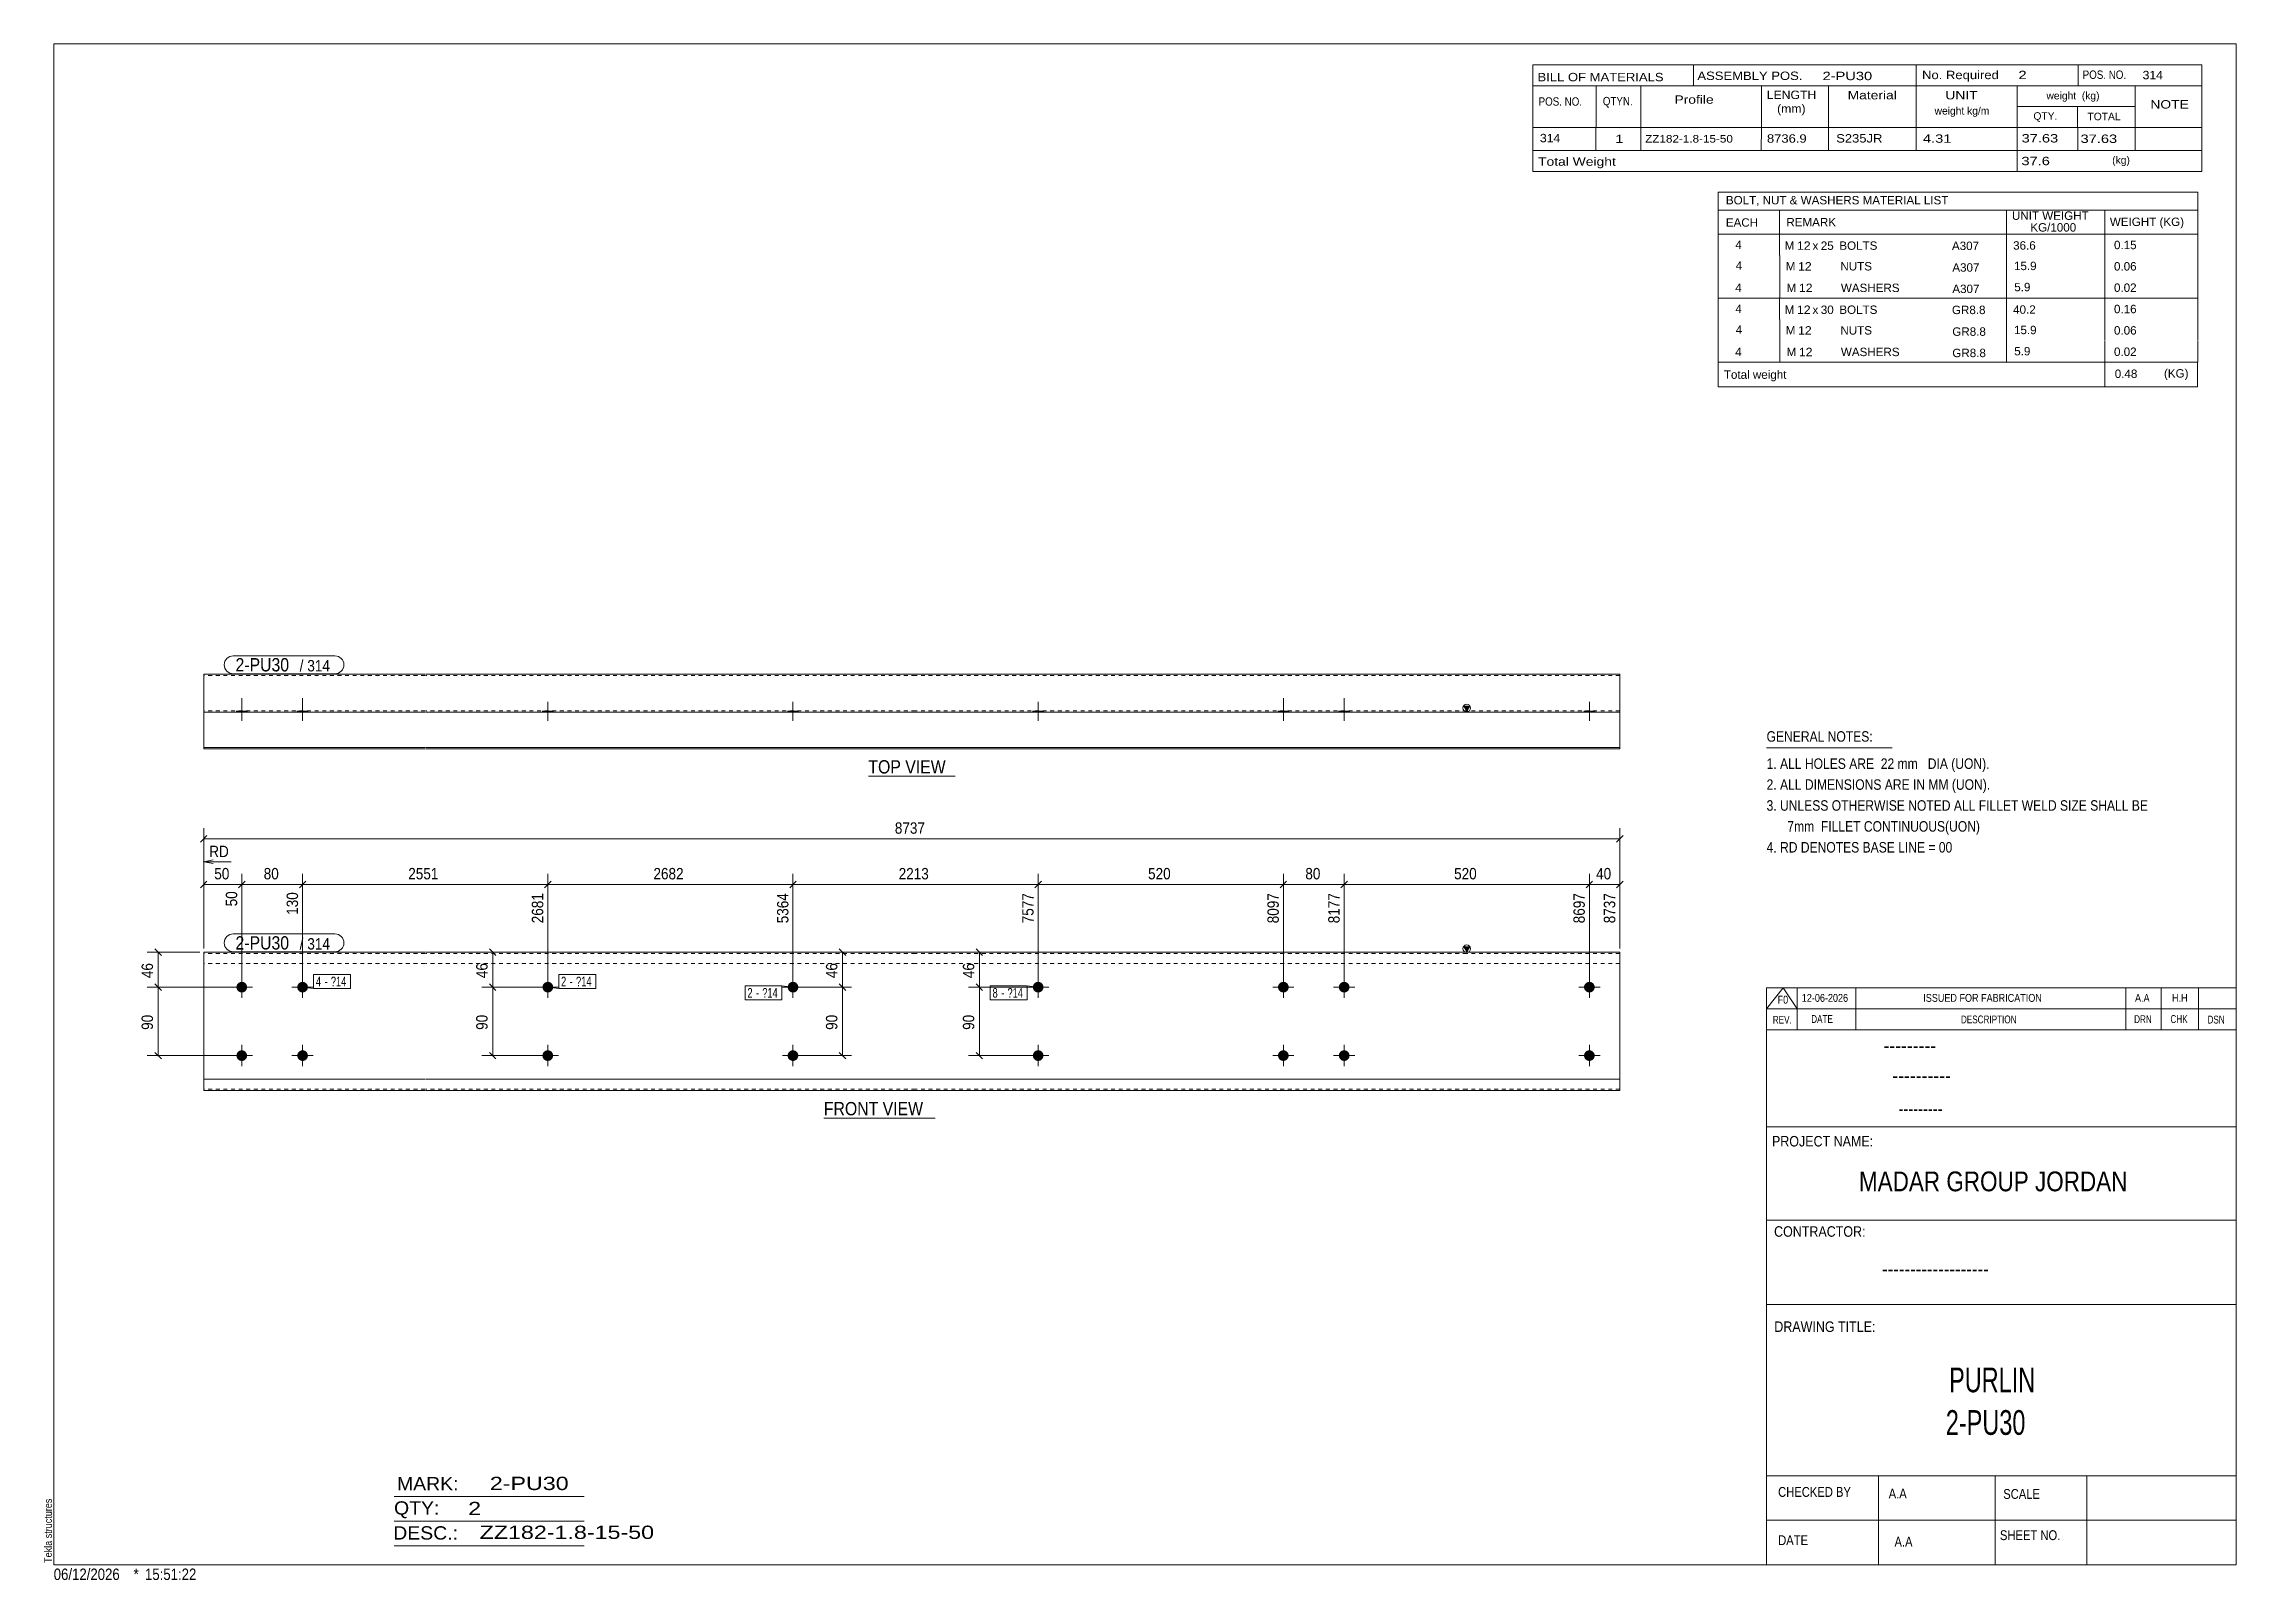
# Model space of a CAD drawing. Header units: millimetres. Extents: x 2 to 579, y 1 to 405.
import ezdxf

# ---------------------------------------------------------------- set-up
doc = ezdxf.new("R2010")
doc.units = ezdxf.units.MM
doc.linetypes.add('XKITLINE00', pattern=[0])
doc.linetypes.add('XKITLINE01', pattern=[4, 1, -1, 1, -1])
for name, color, linetype, lineweight in [('Bolt', 3, 'Continuous', 0), ('BoltMark', 7, 'Continuous', 0), ('Dimensions', 7, 'Continuous', 0), ('DrawingSheet', 5, 'Continuous', 0), ('OtherObjectType', 7, 'Continuous', 0), ('Part', 2, 'Continuous', 0), ('PartMark', 7, 'Continuous', 0)]:
    doc.layers.add(name, color=color, linetype=linetype, lineweight=lineweight)
doc.styles.add('@ARIAL_UNICODE_MS_BOLD', font='ARIAL.TTF')
doc.styles.add('ARIAL', font='ARIAL.TTF')
doc.styles.add('ARIAL_NARROW', font='ARIALN.TTF')
doc.styles.add('COMIC_SANS_MS_BOLD', font='COMICBD.TTF')
doc.styles.add('SWIS721_EX_BT', font='ARIAL.TTF')
doc.styles.add('SWISSE', font='ARIAL.TTF')

# ---------------------------------------------------------------- blocks, each defined once
blk = doc.blocks.new('*A1')
at = {"layer": 'Bolt'}
for points in [[(200.83, 156.88), (200.82, 156.84), (200.82, 156.81), (200.82, 156.77), (200.82, 156.74), (200.81, 156.7), (200.81, 156.67), (200.8, 156.64), (200.79, 156.6), (200.78, 156.57), (200.78, 156.54), (200.77, 156.5), (200.76, 156.47), (200.74, 156.44), (200.73, 156.41), (200.72, 156.37), (200.71, 156.34), (200.69, 156.31), (200.68, 156.28), (200.66, 156.25), (200.64, 156.22), (200.63, 156.19), (200.61, 156.16), (200.59, 156.13), (200.57, 156.1), (200.55, 156.08), (200.53, 156.05), (200.51, 156.02), (200.49, 156), (200.46, 155.97), (200.44, 155.94), (200.42, 155.92), (200.39, 155.9), (200.37, 155.87), (200.34, 155.85), (200.31, 155.83), (200.29, 155.81), (200.26, 155.79), (200.23, 155.77), (200.2, 155.75), (200.17, 155.73), (200.15, 155.71), (200.12, 155.69), (200.09, 155.68), (200.06, 155.66), (200.02, 155.64), (199.99, 155.63), (199.96, 155.62), (199.93, 155.6), (199.9, 155.59), (199.86, 155.58), (199.83, 155.57), (199.8, 155.56), (199.77, 155.55), (199.73, 155.54), (199.7, 155.54), (199.67, 155.53), (199.63, 155.53), (199.6, 155.52), (199.56, 155.52), (199.53, 155.51), (199.49, 155.51), (199.46, 155.51), (199.43, 155.51), (199.39, 155.51), (199.36, 155.51), (199.32, 155.51), (199.29, 155.52), (199.25, 155.52), (199.22, 155.53), (199.19, 155.53), (199.15, 155.54), (199.12, 155.54), (199.09, 155.55), (199.05, 155.56), (199.02, 155.57), (198.99, 155.58), (198.95, 155.59), (198.92, 155.6), (198.89, 155.62), (198.86, 155.63), (198.83, 155.64), (198.8, 155.66), (198.77, 155.68), (198.74, 155.69), (198.71, 155.71), (198.68, 155.73), (198.65, 155.75), (198.62, 155.77), (198.59, 155.79), (198.56, 155.81), (198.54, 155.83), (198.51, 155.85), (198.49, 155.87), (198.46, 155.9), (198.44, 155.92), (198.41, 155.94), (198.39, 155.97), (198.37, 156), (198.34, 156.02), (198.32, 156.05), (198.3, 156.08), (198.28, 156.1), (198.26, 156.13), (198.24, 156.16), (198.22, 156.19), (198.21, 156.22), (198.19, 156.25), (198.18, 156.28), (198.16, 156.31), (198.15, 156.34), (198.13, 156.37), (198.12, 156.41), (198.11, 156.44), (198.1, 156.47), (198.09, 156.5), (198.08, 156.54), (198.07, 156.57), (198.06, 156.6), (198.05, 156.64), (198.05, 156.67), (198.04, 156.7), (198.04, 156.74), (198.03, 156.77), (198.03, 156.81), (198.03, 156.84), (198.03, 156.88), (198.03, 156.91), (198.03, 156.94), (198.03, 156.98), (198.03, 157.01), (198.03, 157.05), (198.04, 157.08), (198.04, 157.12), (198.05, 157.15), (198.05, 157.18), (198.06, 157.22), (198.07, 157.25), (198.08, 157.28), (198.09, 157.32), (198.1, 157.35), (198.11, 157.38), (198.12, 157.41), (198.13, 157.45), (198.15, 157.48), (198.16, 157.51), (198.18, 157.54), (198.19, 157.57), (198.21, 157.6), (198.22, 157.63), (198.24, 157.66), (198.26, 157.69), (198.28, 157.72), (198.3, 157.74), (198.32, 157.77), (198.34, 157.8), (198.37, 157.82), (198.39, 157.85), (198.41, 157.88), (198.44, 157.9), (198.46, 157.92), (198.49, 157.95), (198.51, 157.97), (198.54, 157.99), (198.56, 158.01), (198.59, 158.03), (198.62, 158.05), (198.65, 158.07), (198.68, 158.09), (198.71, 158.11), (198.74, 158.13), (198.77, 158.14), (198.8, 158.16), (198.83, 158.18), (198.86, 158.19), (198.89, 158.2), (198.92, 158.22), (198.95, 158.23), (198.99, 158.24), (199.02, 158.25), (199.05, 158.26), (199.09, 158.27), (199.12, 158.28), (199.15, 158.28), (199.19, 158.29), (199.22, 158.29), (199.25, 158.3), (199.29, 158.3), (199.32, 158.31), (199.36, 158.31), (199.39, 158.31), (199.43, 158.31), (199.46, 158.31), (199.49, 158.31), (199.53, 158.31), (199.56, 158.3), (199.6, 158.3), (199.63, 158.29), (199.67, 158.29), (199.7, 158.28), (199.73, 158.28), (199.77, 158.27), (199.8, 158.26), (199.83, 158.25), (199.86, 158.24), (199.9, 158.23), (199.93, 158.22), (199.96, 158.2), (199.99, 158.19), (200.02, 158.18), (200.06, 158.16), (200.09, 158.14), (200.12, 158.13), (200.15, 158.11), (200.17, 158.09), (200.2, 158.07), (200.23, 158.05), (200.26, 158.03), (200.29, 158.01), (200.31, 157.99), (200.34, 157.97), (200.37, 157.95), (200.39, 157.92), (200.42, 157.9), (200.44, 157.88), (200.46, 157.85), (200.49, 157.82), (200.51, 157.8), (200.53, 157.77), (200.55, 157.74), (200.57, 157.72), (200.59, 157.69), (200.61, 157.66), (200.63, 157.63), (200.64, 157.6), (200.66, 157.57), (200.68, 157.54), (200.69, 157.51), (200.71, 157.48), (200.72, 157.45), (200.73, 157.41), (200.74, 157.38), (200.76, 157.35), (200.77, 157.32), (200.78, 157.28), (200.78, 157.25), (200.79, 157.22), (200.8, 157.18), (200.81, 157.15), (200.81, 157.12), (200.82, 157.08), (200.82, 157.05), (200.82, 157.01), (200.82, 156.98), (200.83, 156.94), (200.83, 156.91)], [(200.83, 138.88), (200.82, 138.84), (200.82, 138.81), (200.82, 138.77), (200.82, 138.74), (200.81, 138.7), (200.81, 138.67), (200.8, 138.64), (200.79, 138.6), (200.78, 138.57), (200.78, 138.54), (200.77, 138.5), (200.76, 138.47), (200.74, 138.44), (200.73, 138.41), (200.72, 138.37), (200.71, 138.34), (200.69, 138.31), (200.68, 138.28), (200.66, 138.25), (200.64, 138.22), (200.63, 138.19), (200.61, 138.16), (200.59, 138.13), (200.57, 138.1), (200.55, 138.08), (200.53, 138.05), (200.51, 138.02), (200.49, 138), (200.46, 137.97), (200.44, 137.94), (200.42, 137.92), (200.39, 137.9), (200.37, 137.87), (200.34, 137.85), (200.31, 137.83), (200.29, 137.81), (200.26, 137.79), (200.23, 137.77), (200.2, 137.75), (200.17, 137.73), (200.15, 137.71), (200.12, 137.69), (200.09, 137.68), (200.06, 137.66), (200.02, 137.64), (199.99, 137.63), (199.96, 137.62), (199.93, 137.6), (199.9, 137.59), (199.86, 137.58), (199.83, 137.57), (199.8, 137.56), (199.77, 137.55), (199.73, 137.54), (199.7, 137.54), (199.67, 137.53), (199.63, 137.53), (199.6, 137.52), (199.56, 137.52), (199.53, 137.51), (199.49, 137.51), (199.46, 137.51), (199.43, 137.51), (199.39, 137.51), (199.36, 137.51), (199.32, 137.51), (199.29, 137.52), (199.25, 137.52), (199.22, 137.53), (199.19, 137.53), (199.15, 137.54), (199.12, 137.54), (199.09, 137.55), (199.05, 137.56), (199.02, 137.57), (198.99, 137.58), (198.95, 137.59), (198.92, 137.6), (198.89, 137.62), (198.86, 137.63), (198.83, 137.64), (198.8, 137.66), (198.77, 137.68), (198.74, 137.69), (198.71, 137.71), (198.68, 137.73), (198.65, 137.75), (198.62, 137.77), (198.59, 137.79), (198.56, 137.81), (198.54, 137.83), (198.51, 137.85), (198.49, 137.87), (198.46, 137.9), (198.44, 137.92), (198.41, 137.94), (198.39, 137.97), (198.37, 138), (198.34, 138.02), (198.32, 138.05), (198.3, 138.08), (198.28, 138.1), (198.26, 138.13), (198.24, 138.16), (198.22, 138.19), (198.21, 138.22), (198.19, 138.25), (198.18, 138.28), (198.16, 138.31), (198.15, 138.34), (198.13, 138.37), (198.12, 138.41), (198.11, 138.44), (198.1, 138.47), (198.09, 138.5), (198.08, 138.54), (198.07, 138.57), (198.06, 138.6), (198.05, 138.64), (198.05, 138.67), (198.04, 138.7), (198.04, 138.74), (198.03, 138.77), (198.03, 138.81), (198.03, 138.84), (198.03, 138.88), (198.03, 138.91), (198.03, 138.94), (198.03, 138.98), (198.03, 139.01), (198.03, 139.05), (198.04, 139.08), (198.04, 139.12), (198.05, 139.15), (198.05, 139.18), (198.06, 139.22), (198.07, 139.25), (198.08, 139.28), (198.09, 139.32), (198.1, 139.35), (198.11, 139.38), (198.12, 139.41), (198.13, 139.45), (198.15, 139.48), (198.16, 139.51), (198.18, 139.54), (198.19, 139.57), (198.21, 139.6), (198.22, 139.63), (198.24, 139.66), (198.26, 139.69), (198.28, 139.72), (198.3, 139.74), (198.32, 139.77), (198.34, 139.8), (198.37, 139.82), (198.39, 139.85), (198.41, 139.88), (198.44, 139.9), (198.46, 139.92), (198.49, 139.95), (198.51, 139.97), (198.54, 139.99), (198.56, 140.01), (198.59, 140.03), (198.62, 140.05), (198.65, 140.07), (198.68, 140.09), (198.71, 140.11), (198.74, 140.13), (198.77, 140.14), (198.8, 140.16), (198.83, 140.18), (198.86, 140.19), (198.89, 140.2), (198.92, 140.22), (198.95, 140.23), (198.99, 140.24), (199.02, 140.25), (199.05, 140.26), (199.09, 140.27), (199.12, 140.28), (199.15, 140.28), (199.19, 140.29), (199.22, 140.29), (199.25, 140.3), (199.29, 140.3), (199.32, 140.31), (199.36, 140.31), (199.39, 140.31), (199.43, 140.31), (199.46, 140.31), (199.49, 140.31), (199.53, 140.31), (199.56, 140.3), (199.6, 140.3), (199.63, 140.29), (199.67, 140.29), (199.7, 140.28), (199.73, 140.28), (199.77, 140.27), (199.8, 140.26), (199.83, 140.25), (199.86, 140.24), (199.9, 140.23), (199.93, 140.22), (199.96, 140.2), (199.99, 140.19), (200.02, 140.18), (200.06, 140.16), (200.09, 140.14), (200.12, 140.13), (200.15, 140.11), (200.17, 140.09), (200.2, 140.07), (200.23, 140.05), (200.26, 140.03), (200.29, 140.01), (200.31, 139.99), (200.34, 139.97), (200.37, 139.95), (200.39, 139.92), (200.42, 139.9), (200.44, 139.88), (200.46, 139.85), (200.49, 139.82), (200.51, 139.8), (200.53, 139.77), (200.55, 139.74), (200.57, 139.72), (200.59, 139.69), (200.61, 139.66), (200.63, 139.63), (200.64, 139.6), (200.66, 139.57), (200.68, 139.54), (200.69, 139.51), (200.71, 139.48), (200.72, 139.45), (200.73, 139.41), (200.74, 139.38), (200.76, 139.35), (200.77, 139.32), (200.78, 139.28), (200.78, 139.25), (200.79, 139.22), (200.8, 139.18), (200.81, 139.15), (200.81, 139.12), (200.82, 139.08), (200.82, 139.05), (200.82, 139.01), (200.82, 138.98), (200.83, 138.94), (200.83, 138.91)]]:
    blk.add_hatch(color=3, dxfattribs=at).paths.add_polyline_path(points, flags=17)
at = {"layer": 'Bolt', "color": 3, "linetype": 'XKITLINE00', "lineweight": 0}
for p, q in [((196.63, 156.91), (202.23, 156.91)), ((199.43, 159.71), (199.43, 154.11)), ((196.63, 138.91), (202.23, 138.91)), ((199.43, 141.71), (199.43, 136.11))]:
    blk.add_line(p, q, dxfattribs=at)
blk = doc.blocks.new('*A2')
at = {"layer": 'Bolt'}
for points in [[(136.34, 156.88), (136.34, 156.84), (136.33, 156.81), (136.33, 156.77), (136.33, 156.74), (136.32, 156.7), (136.32, 156.67), (136.31, 156.64), (136.3, 156.6), (136.3, 156.57), (136.29, 156.54), (136.28, 156.5), (136.27, 156.47), (136.26, 156.44), (136.24, 156.41), (136.23, 156.37), (136.22, 156.34), (136.2, 156.31), (136.19, 156.28), (136.17, 156.25), (136.16, 156.22), (136.14, 156.19), (136.12, 156.16), (136.1, 156.13), (136.08, 156.1), (136.06, 156.08), (136.04, 156.05), (136.02, 156.02), (136, 156), (135.98, 155.97), (135.95, 155.94), (135.93, 155.92), (135.9, 155.9), (135.88, 155.87), (135.85, 155.85), (135.83, 155.83), (135.8, 155.81), (135.77, 155.79), (135.74, 155.77), (135.72, 155.75), (135.69, 155.73), (135.66, 155.71), (135.63, 155.69), (135.6, 155.68), (135.57, 155.66), (135.54, 155.64), (135.51, 155.63), (135.47, 155.62), (135.44, 155.6), (135.41, 155.59), (135.38, 155.58), (135.34, 155.57), (135.31, 155.56), (135.28, 155.55), (135.24, 155.54), (135.21, 155.54), (135.18, 155.53), (135.14, 155.53), (135.11, 155.52), (135.08, 155.52), (135.04, 155.51), (135.01, 155.51), (134.97, 155.51), (134.94, 155.51), (134.9, 155.51), (134.87, 155.51), (134.83, 155.51), (134.8, 155.52), (134.77, 155.52), (134.73, 155.53), (134.7, 155.53), (134.66, 155.54), (134.63, 155.54), (134.6, 155.55), (134.56, 155.56), (134.53, 155.57), (134.5, 155.58), (134.47, 155.59), (134.43, 155.6), (134.4, 155.62), (134.37, 155.63), (134.34, 155.64), (134.31, 155.66), (134.28, 155.68), (134.25, 155.69), (134.22, 155.71), (134.19, 155.73), (134.16, 155.75), (134.13, 155.77), (134.1, 155.79), (134.08, 155.81), (134.05, 155.83), (134.02, 155.85), (134, 155.87), (133.97, 155.9), (133.95, 155.92), (133.92, 155.94), (133.9, 155.97), (133.88, 156), (133.86, 156.02), (133.83, 156.05), (133.81, 156.08), (133.79, 156.1), (133.77, 156.13), (133.76, 156.16), (133.74, 156.19), (133.72, 156.22), (133.7, 156.25), (133.69, 156.28), (133.67, 156.31), (133.66, 156.34), (133.64, 156.37), (133.63, 156.41), (133.62, 156.44), (133.61, 156.47), (133.6, 156.5), (133.59, 156.54), (133.58, 156.57), (133.57, 156.6), (133.56, 156.64), (133.56, 156.67), (133.55, 156.7), (133.55, 156.74), (133.54, 156.77), (133.54, 156.81), (133.54, 156.84), (133.54, 156.88), (133.54, 156.91), (133.54, 156.94), (133.54, 156.98), (133.54, 157.01), (133.54, 157.05), (133.55, 157.08), (133.55, 157.12), (133.56, 157.15), (133.56, 157.18), (133.57, 157.22), (133.58, 157.25), (133.59, 157.28), (133.6, 157.32), (133.61, 157.35), (133.62, 157.38), (133.63, 157.41), (133.64, 157.45), (133.66, 157.48), (133.67, 157.51), (133.69, 157.54), (133.7, 157.57), (133.72, 157.6), (133.74, 157.63), (133.76, 157.66), (133.77, 157.69), (133.79, 157.72), (133.81, 157.74), (133.83, 157.77), (133.86, 157.8), (133.88, 157.82), (133.9, 157.85), (133.92, 157.88), (133.95, 157.9), (133.97, 157.92), (134, 157.95), (134.02, 157.97), (134.05, 157.99), (134.08, 158.01), (134.1, 158.03), (134.13, 158.05), (134.16, 158.07), (134.19, 158.09), (134.22, 158.11), (134.25, 158.13), (134.28, 158.14), (134.31, 158.16), (134.34, 158.18), (134.37, 158.19), (134.4, 158.2), (134.43, 158.22), (134.47, 158.23), (134.5, 158.24), (134.53, 158.25), (134.56, 158.26), (134.6, 158.27), (134.63, 158.28), (134.66, 158.28), (134.7, 158.29), (134.73, 158.29), (134.77, 158.3), (134.8, 158.3), (134.83, 158.31), (134.87, 158.31), (134.9, 158.31), (134.94, 158.31), (134.97, 158.31), (135.01, 158.31), (135.04, 158.31), (135.08, 158.3), (135.11, 158.3), (135.14, 158.29), (135.18, 158.29), (135.21, 158.28), (135.24, 158.28), (135.28, 158.27), (135.31, 158.26), (135.34, 158.25), (135.38, 158.24), (135.41, 158.23), (135.44, 158.22), (135.47, 158.2), (135.51, 158.19), (135.54, 158.18), (135.57, 158.16), (135.6, 158.14), (135.63, 158.13), (135.66, 158.11), (135.69, 158.09), (135.72, 158.07), (135.74, 158.05), (135.77, 158.03), (135.8, 158.01), (135.83, 157.99), (135.85, 157.97), (135.88, 157.95), (135.9, 157.92), (135.93, 157.9), (135.95, 157.88), (135.98, 157.85), (136, 157.82), (136.02, 157.8), (136.04, 157.77), (136.06, 157.74), (136.08, 157.72), (136.1, 157.69), (136.12, 157.66), (136.14, 157.63), (136.16, 157.6), (136.17, 157.57), (136.19, 157.54), (136.2, 157.51), (136.22, 157.48), (136.23, 157.45), (136.24, 157.41), (136.26, 157.38), (136.27, 157.35), (136.28, 157.32), (136.29, 157.28), (136.3, 157.25), (136.3, 157.22), (136.31, 157.18), (136.32, 157.15), (136.32, 157.12), (136.33, 157.08), (136.33, 157.05), (136.33, 157.01), (136.34, 156.98), (136.34, 156.94), (136.34, 156.91)], [(136.34, 138.88), (136.34, 138.84), (136.33, 138.81), (136.33, 138.77), (136.33, 138.74), (136.32, 138.7), (136.32, 138.67), (136.31, 138.64), (136.3, 138.6), (136.3, 138.57), (136.29, 138.54), (136.28, 138.5), (136.27, 138.47), (136.26, 138.44), (136.24, 138.41), (136.23, 138.37), (136.22, 138.34), (136.2, 138.31), (136.19, 138.28), (136.17, 138.25), (136.16, 138.22), (136.14, 138.19), (136.12, 138.16), (136.1, 138.13), (136.08, 138.1), (136.06, 138.08), (136.04, 138.05), (136.02, 138.02), (136, 138), (135.98, 137.97), (135.95, 137.94), (135.93, 137.92), (135.9, 137.9), (135.88, 137.87), (135.85, 137.85), (135.83, 137.83), (135.8, 137.81), (135.77, 137.79), (135.74, 137.77), (135.72, 137.75), (135.69, 137.73), (135.66, 137.71), (135.63, 137.69), (135.6, 137.68), (135.57, 137.66), (135.54, 137.64), (135.51, 137.63), (135.47, 137.62), (135.44, 137.6), (135.41, 137.59), (135.38, 137.58), (135.34, 137.57), (135.31, 137.56), (135.28, 137.55), (135.24, 137.54), (135.21, 137.54), (135.18, 137.53), (135.14, 137.53), (135.11, 137.52), (135.08, 137.52), (135.04, 137.51), (135.01, 137.51), (134.97, 137.51), (134.94, 137.51), (134.9, 137.51), (134.87, 137.51), (134.83, 137.51), (134.8, 137.52), (134.77, 137.52), (134.73, 137.53), (134.7, 137.53), (134.66, 137.54), (134.63, 137.54), (134.6, 137.55), (134.56, 137.56), (134.53, 137.57), (134.5, 137.58), (134.47, 137.59), (134.43, 137.6), (134.4, 137.62), (134.37, 137.63), (134.34, 137.64), (134.31, 137.66), (134.28, 137.68), (134.25, 137.69), (134.22, 137.71), (134.19, 137.73), (134.16, 137.75), (134.13, 137.77), (134.1, 137.79), (134.08, 137.81), (134.05, 137.83), (134.02, 137.85), (134, 137.87), (133.97, 137.9), (133.95, 137.92), (133.92, 137.94), (133.9, 137.97), (133.88, 138), (133.86, 138.02), (133.83, 138.05), (133.81, 138.08), (133.79, 138.1), (133.77, 138.13), (133.76, 138.16), (133.74, 138.19), (133.72, 138.22), (133.7, 138.25), (133.69, 138.28), (133.67, 138.31), (133.66, 138.34), (133.64, 138.37), (133.63, 138.41), (133.62, 138.44), (133.61, 138.47), (133.6, 138.5), (133.59, 138.54), (133.58, 138.57), (133.57, 138.6), (133.56, 138.64), (133.56, 138.67), (133.55, 138.7), (133.55, 138.74), (133.54, 138.77), (133.54, 138.81), (133.54, 138.84), (133.54, 138.88), (133.54, 138.91), (133.54, 138.94), (133.54, 138.98), (133.54, 139.01), (133.54, 139.05), (133.55, 139.08), (133.55, 139.12), (133.56, 139.15), (133.56, 139.18), (133.57, 139.22), (133.58, 139.25), (133.59, 139.28), (133.6, 139.32), (133.61, 139.35), (133.62, 139.38), (133.63, 139.41), (133.64, 139.45), (133.66, 139.48), (133.67, 139.51), (133.69, 139.54), (133.7, 139.57), (133.72, 139.6), (133.74, 139.63), (133.76, 139.66), (133.77, 139.69), (133.79, 139.72), (133.81, 139.74), (133.83, 139.77), (133.86, 139.8), (133.88, 139.82), (133.9, 139.85), (133.92, 139.88), (133.95, 139.9), (133.97, 139.92), (134, 139.95), (134.02, 139.97), (134.05, 139.99), (134.08, 140.01), (134.1, 140.03), (134.13, 140.05), (134.16, 140.07), (134.19, 140.09), (134.22, 140.11), (134.25, 140.13), (134.28, 140.14), (134.31, 140.16), (134.34, 140.18), (134.37, 140.19), (134.4, 140.2), (134.43, 140.22), (134.47, 140.23), (134.5, 140.24), (134.53, 140.25), (134.56, 140.26), (134.6, 140.27), (134.63, 140.28), (134.66, 140.28), (134.7, 140.29), (134.73, 140.29), (134.77, 140.3), (134.8, 140.3), (134.83, 140.31), (134.87, 140.31), (134.9, 140.31), (134.94, 140.31), (134.97, 140.31), (135.01, 140.31), (135.04, 140.31), (135.08, 140.3), (135.11, 140.3), (135.14, 140.29), (135.18, 140.29), (135.21, 140.28), (135.24, 140.28), (135.28, 140.27), (135.31, 140.26), (135.34, 140.25), (135.38, 140.24), (135.41, 140.23), (135.44, 140.22), (135.47, 140.2), (135.51, 140.19), (135.54, 140.18), (135.57, 140.16), (135.6, 140.14), (135.63, 140.13), (135.66, 140.11), (135.69, 140.09), (135.72, 140.07), (135.74, 140.05), (135.77, 140.03), (135.8, 140.01), (135.83, 139.99), (135.85, 139.97), (135.88, 139.95), (135.9, 139.92), (135.93, 139.9), (135.95, 139.88), (135.98, 139.85), (136, 139.82), (136.02, 139.8), (136.04, 139.77), (136.06, 139.74), (136.08, 139.72), (136.1, 139.69), (136.12, 139.66), (136.14, 139.63), (136.16, 139.6), (136.17, 139.57), (136.19, 139.54), (136.2, 139.51), (136.22, 139.48), (136.23, 139.45), (136.24, 139.41), (136.26, 139.38), (136.27, 139.35), (136.28, 139.32), (136.29, 139.28), (136.3, 139.25), (136.3, 139.22), (136.31, 139.18), (136.32, 139.15), (136.32, 139.12), (136.33, 139.08), (136.33, 139.05), (136.33, 139.01), (136.34, 138.98), (136.34, 138.94), (136.34, 138.91)]]:
    blk.add_hatch(color=3, dxfattribs=at).paths.add_polyline_path(points, flags=17)
at = {"layer": 'Bolt', "color": 3, "linetype": 'XKITLINE00', "lineweight": 0}
for p, q in [((132.14, 156.91), (137.74, 156.91)), ((134.94, 159.71), (134.94, 154.11)), ((132.14, 138.91), (137.74, 138.91)), ((134.94, 141.71), (134.94, 136.11))]:
    blk.add_line(p, q, dxfattribs=at)
blk = doc.blocks.new('*A3')
at = {"layer": 'Bolt'}
for points in [[(55.85, 156.88), (55.85, 156.84), (55.85, 156.81), (55.84, 156.77), (55.84, 156.74), (55.83, 156.7), (55.83, 156.67), (55.82, 156.64), (55.82, 156.6), (55.81, 156.57), (55.8, 156.54), (55.79, 156.5), (55.78, 156.47), (55.77, 156.44), (55.76, 156.41), (55.74, 156.37), (55.73, 156.34), (55.72, 156.31), (55.7, 156.28), (55.68, 156.25), (55.67, 156.22), (55.65, 156.19), (55.63, 156.16), (55.61, 156.13), (55.59, 156.1), (55.57, 156.08), (55.55, 156.05), (55.53, 156.02), (55.51, 156), (55.49, 155.97), (55.46, 155.94), (55.44, 155.92), (55.42, 155.9), (55.39, 155.87), (55.36, 155.85), (55.34, 155.83), (55.31, 155.81), (55.28, 155.79), (55.26, 155.77), (55.23, 155.75), (55.2, 155.73), (55.17, 155.71), (55.14, 155.69), (55.11, 155.68), (55.08, 155.66), (55.05, 155.64), (55.02, 155.63), (54.99, 155.62), (54.95, 155.6), (54.92, 155.59), (54.89, 155.58), (54.86, 155.57), (54.82, 155.56), (54.79, 155.55), (54.76, 155.54), (54.72, 155.54), (54.69, 155.53), (54.66, 155.53), (54.62, 155.52), (54.59, 155.52), (54.55, 155.51), (54.52, 155.51), (54.48, 155.51), (54.45, 155.51), (54.42, 155.51), (54.38, 155.51), (54.35, 155.51), (54.31, 155.52), (54.28, 155.52), (54.24, 155.53), (54.21, 155.53), (54.18, 155.54), (54.14, 155.54), (54.11, 155.55), (54.08, 155.56), (54.04, 155.57), (54.01, 155.58), (53.98, 155.59), (53.95, 155.6), (53.91, 155.62), (53.88, 155.63), (53.85, 155.64), (53.82, 155.66), (53.79, 155.68), (53.76, 155.69), (53.73, 155.71), (53.7, 155.73), (53.67, 155.75), (53.64, 155.77), (53.62, 155.79), (53.59, 155.81), (53.56, 155.83), (53.54, 155.85), (53.51, 155.87), (53.48, 155.9), (53.46, 155.92), (53.44, 155.94), (53.41, 155.97), (53.39, 156), (53.37, 156.02), (53.35, 156.05), (53.33, 156.08), (53.31, 156.1), (53.29, 156.13), (53.27, 156.16), (53.25, 156.19), (53.23, 156.22), (53.22, 156.25), (53.2, 156.28), (53.18, 156.31), (53.17, 156.34), (53.16, 156.37), (53.14, 156.41), (53.13, 156.44), (53.12, 156.47), (53.11, 156.5), (53.1, 156.54), (53.09, 156.57), (53.08, 156.6), (53.08, 156.64), (53.07, 156.67), (53.07, 156.7), (53.06, 156.74), (53.06, 156.77), (53.05, 156.81), (53.05, 156.84), (53.05, 156.88), (53.05, 156.91), (53.05, 156.94), (53.05, 156.98), (53.05, 157.01), (53.06, 157.05), (53.06, 157.08), (53.07, 157.12), (53.07, 157.15), (53.08, 157.18), (53.08, 157.22), (53.09, 157.25), (53.1, 157.28), (53.11, 157.32), (53.12, 157.35), (53.13, 157.38), (53.14, 157.41), (53.16, 157.45), (53.17, 157.48), (53.18, 157.51), (53.2, 157.54), (53.22, 157.57), (53.23, 157.6), (53.25, 157.63), (53.27, 157.66), (53.29, 157.69), (53.31, 157.72), (53.33, 157.74), (53.35, 157.77), (53.37, 157.8), (53.39, 157.82), (53.41, 157.85), (53.44, 157.88), (53.46, 157.9), (53.48, 157.92), (53.51, 157.95), (53.54, 157.97), (53.56, 157.99), (53.59, 158.01), (53.62, 158.03), (53.64, 158.05), (53.67, 158.07), (53.7, 158.09), (53.73, 158.11), (53.76, 158.13), (53.79, 158.14), (53.82, 158.16), (53.85, 158.18), (53.88, 158.19), (53.91, 158.2), (53.95, 158.22), (53.98, 158.23), (54.01, 158.24), (54.04, 158.25), (54.08, 158.26), (54.11, 158.27), (54.14, 158.28), (54.18, 158.28), (54.21, 158.29), (54.24, 158.29), (54.28, 158.3), (54.31, 158.3), (54.35, 158.31), (54.38, 158.31), (54.42, 158.31), (54.45, 158.31), (54.48, 158.31), (54.52, 158.31), (54.55, 158.31), (54.59, 158.3), (54.62, 158.3), (54.66, 158.29), (54.69, 158.29), (54.72, 158.28), (54.76, 158.28), (54.79, 158.27), (54.82, 158.26), (54.86, 158.25), (54.89, 158.24), (54.92, 158.23), (54.95, 158.22), (54.99, 158.2), (55.02, 158.19), (55.05, 158.18), (55.08, 158.16), (55.11, 158.14), (55.14, 158.13), (55.17, 158.11), (55.2, 158.09), (55.23, 158.07), (55.26, 158.05), (55.28, 158.03), (55.31, 158.01), (55.34, 157.99), (55.36, 157.97), (55.39, 157.95), (55.42, 157.92), (55.44, 157.9), (55.46, 157.88), (55.49, 157.85), (55.51, 157.82), (55.53, 157.8), (55.55, 157.77), (55.57, 157.74), (55.59, 157.72), (55.61, 157.69), (55.63, 157.66), (55.65, 157.63), (55.67, 157.6), (55.68, 157.57), (55.7, 157.54), (55.72, 157.51), (55.73, 157.48), (55.74, 157.45), (55.76, 157.41), (55.77, 157.38), (55.78, 157.35), (55.79, 157.32), (55.8, 157.28), (55.81, 157.25), (55.82, 157.22), (55.82, 157.18), (55.83, 157.15), (55.83, 157.12), (55.84, 157.08), (55.84, 157.05), (55.85, 157.01), (55.85, 156.98), (55.85, 156.94), (55.85, 156.91)], [(71.85, 156.88), (71.85, 156.84), (71.85, 156.81), (71.84, 156.77), (71.84, 156.74), (71.83, 156.7), (71.83, 156.67), (71.82, 156.64), (71.82, 156.6), (71.81, 156.57), (71.8, 156.54), (71.79, 156.5), (71.78, 156.47), (71.77, 156.44), (71.76, 156.41), (71.74, 156.37), (71.73, 156.34), (71.72, 156.31), (71.7, 156.28), (71.68, 156.25), (71.67, 156.22), (71.65, 156.19), (71.63, 156.16), (71.61, 156.13), (71.59, 156.1), (71.57, 156.08), (71.55, 156.05), (71.53, 156.02), (71.51, 156), (71.49, 155.97), (71.46, 155.94), (71.44, 155.92), (71.42, 155.9), (71.39, 155.87), (71.36, 155.85), (71.34, 155.83), (71.31, 155.81), (71.28, 155.79), (71.26, 155.77), (71.23, 155.75), (71.2, 155.73), (71.17, 155.71), (71.14, 155.69), (71.11, 155.68), (71.08, 155.66), (71.05, 155.64), (71.02, 155.63), (70.99, 155.62), (70.95, 155.6), (70.92, 155.59), (70.89, 155.58), (70.86, 155.57), (70.82, 155.56), (70.79, 155.55), (70.76, 155.54), (70.72, 155.54), (70.69, 155.53), (70.66, 155.53), (70.62, 155.52), (70.59, 155.52), (70.55, 155.51), (70.52, 155.51), (70.48, 155.51), (70.45, 155.51), (70.42, 155.51), (70.38, 155.51), (70.35, 155.51), (70.31, 155.52), (70.28, 155.52), (70.24, 155.53), (70.21, 155.53), (70.18, 155.54), (70.14, 155.54), (70.11, 155.55), (70.08, 155.56), (70.04, 155.57), (70.01, 155.58), (69.98, 155.59), (69.95, 155.6), (69.91, 155.62), (69.88, 155.63), (69.85, 155.64), (69.82, 155.66), (69.79, 155.68), (69.76, 155.69), (69.73, 155.71), (69.7, 155.73), (69.67, 155.75), (69.64, 155.77), (69.62, 155.79), (69.59, 155.81), (69.56, 155.83), (69.54, 155.85), (69.51, 155.87), (69.48, 155.9), (69.46, 155.92), (69.44, 155.94), (69.41, 155.97), (69.39, 156), (69.37, 156.02), (69.35, 156.05), (69.33, 156.08), (69.31, 156.1), (69.29, 156.13), (69.27, 156.16), (69.25, 156.19), (69.23, 156.22), (69.22, 156.25), (69.2, 156.28), (69.18, 156.31), (69.17, 156.34), (69.16, 156.37), (69.14, 156.41), (69.13, 156.44), (69.12, 156.47), (69.11, 156.5), (69.1, 156.54), (69.09, 156.57), (69.08, 156.6), (69.08, 156.64), (69.07, 156.67), (69.07, 156.7), (69.06, 156.74), (69.06, 156.77), (69.05, 156.81), (69.05, 156.84), (69.05, 156.88), (69.05, 156.91), (69.05, 156.94), (69.05, 156.98), (69.05, 157.01), (69.06, 157.05), (69.06, 157.08), (69.07, 157.12), (69.07, 157.15), (69.08, 157.18), (69.08, 157.22), (69.09, 157.25), (69.1, 157.28), (69.11, 157.32), (69.12, 157.35), (69.13, 157.38), (69.14, 157.41), (69.16, 157.45), (69.17, 157.48), (69.18, 157.51), (69.2, 157.54), (69.22, 157.57), (69.23, 157.6), (69.25, 157.63), (69.27, 157.66), (69.29, 157.69), (69.31, 157.72), (69.33, 157.74), (69.35, 157.77), (69.37, 157.8), (69.39, 157.82), (69.41, 157.85), (69.44, 157.88), (69.46, 157.9), (69.48, 157.92), (69.51, 157.95), (69.54, 157.97), (69.56, 157.99), (69.59, 158.01), (69.62, 158.03), (69.64, 158.05), (69.67, 158.07), (69.7, 158.09), (69.73, 158.11), (69.76, 158.13), (69.79, 158.14), (69.82, 158.16), (69.85, 158.18), (69.88, 158.19), (69.91, 158.2), (69.95, 158.22), (69.98, 158.23), (70.01, 158.24), (70.04, 158.25), (70.08, 158.26), (70.11, 158.27), (70.14, 158.28), (70.18, 158.28), (70.21, 158.29), (70.24, 158.29), (70.28, 158.3), (70.31, 158.3), (70.35, 158.31), (70.38, 158.31), (70.42, 158.31), (70.45, 158.31), (70.48, 158.31), (70.52, 158.31), (70.55, 158.31), (70.59, 158.3), (70.62, 158.3), (70.66, 158.29), (70.69, 158.29), (70.72, 158.28), (70.76, 158.28), (70.79, 158.27), (70.82, 158.26), (70.86, 158.25), (70.89, 158.24), (70.92, 158.23), (70.95, 158.22), (70.99, 158.2), (71.02, 158.19), (71.05, 158.18), (71.08, 158.16), (71.11, 158.14), (71.14, 158.13), (71.17, 158.11), (71.2, 158.09), (71.23, 158.07), (71.26, 158.05), (71.28, 158.03), (71.31, 158.01), (71.34, 157.99), (71.36, 157.97), (71.39, 157.95), (71.42, 157.92), (71.44, 157.9), (71.46, 157.88), (71.49, 157.85), (71.51, 157.82), (71.53, 157.8), (71.55, 157.77), (71.57, 157.74), (71.59, 157.72), (71.61, 157.69), (71.63, 157.66), (71.65, 157.63), (71.67, 157.6), (71.68, 157.57), (71.7, 157.54), (71.72, 157.51), (71.73, 157.48), (71.74, 157.45), (71.76, 157.41), (71.77, 157.38), (71.78, 157.35), (71.79, 157.32), (71.8, 157.28), (71.81, 157.25), (71.82, 157.22), (71.82, 157.18), (71.83, 157.15), (71.83, 157.12), (71.84, 157.08), (71.84, 157.05), (71.85, 157.01), (71.85, 156.98), (71.85, 156.94), (71.85, 156.91)], [(55.85, 138.88), (55.85, 138.84), (55.85, 138.81), (55.84, 138.77), (55.84, 138.74), (55.83, 138.7), (55.83, 138.67), (55.82, 138.64), (55.82, 138.6), (55.81, 138.57), (55.8, 138.54), (55.79, 138.5), (55.78, 138.47), (55.77, 138.44), (55.76, 138.41), (55.74, 138.37), (55.73, 138.34), (55.72, 138.31), (55.7, 138.28), (55.68, 138.25), (55.67, 138.22), (55.65, 138.19), (55.63, 138.16), (55.61, 138.13), (55.59, 138.1), (55.57, 138.08), (55.55, 138.05), (55.53, 138.02), (55.51, 138), (55.49, 137.97), (55.46, 137.94), (55.44, 137.92), (55.42, 137.9), (55.39, 137.87), (55.36, 137.85), (55.34, 137.83), (55.31, 137.81), (55.28, 137.79), (55.26, 137.77), (55.23, 137.75), (55.2, 137.73), (55.17, 137.71), (55.14, 137.69), (55.11, 137.68), (55.08, 137.66), (55.05, 137.64), (55.02, 137.63), (54.99, 137.62), (54.95, 137.6), (54.92, 137.59), (54.89, 137.58), (54.86, 137.57), (54.82, 137.56), (54.79, 137.55), (54.76, 137.54), (54.72, 137.54), (54.69, 137.53), (54.66, 137.53), (54.62, 137.52), (54.59, 137.52), (54.55, 137.51), (54.52, 137.51), (54.48, 137.51), (54.45, 137.51), (54.42, 137.51), (54.38, 137.51), (54.35, 137.51), (54.31, 137.52), (54.28, 137.52), (54.24, 137.53), (54.21, 137.53), (54.18, 137.54), (54.14, 137.54), (54.11, 137.55), (54.08, 137.56), (54.04, 137.57), (54.01, 137.58), (53.98, 137.59), (53.95, 137.6), (53.91, 137.62), (53.88, 137.63), (53.85, 137.64), (53.82, 137.66), (53.79, 137.68), (53.76, 137.69), (53.73, 137.71), (53.7, 137.73), (53.67, 137.75), (53.64, 137.77), (53.62, 137.79), (53.59, 137.81), (53.56, 137.83), (53.54, 137.85), (53.51, 137.87), (53.48, 137.9), (53.46, 137.92), (53.44, 137.94), (53.41, 137.97), (53.39, 138), (53.37, 138.02), (53.35, 138.05), (53.33, 138.08), (53.31, 138.1), (53.29, 138.13), (53.27, 138.16), (53.25, 138.19), (53.23, 138.22), (53.22, 138.25), (53.2, 138.28), (53.18, 138.31), (53.17, 138.34), (53.16, 138.37), (53.14, 138.41), (53.13, 138.44), (53.12, 138.47), (53.11, 138.5), (53.1, 138.54), (53.09, 138.57), (53.08, 138.6), (53.08, 138.64), (53.07, 138.67), (53.07, 138.7), (53.06, 138.74), (53.06, 138.77), (53.05, 138.81), (53.05, 138.84), (53.05, 138.88), (53.05, 138.91), (53.05, 138.94), (53.05, 138.98), (53.05, 139.01), (53.06, 139.05), (53.06, 139.08), (53.07, 139.12), (53.07, 139.15), (53.08, 139.18), (53.08, 139.22), (53.09, 139.25), (53.1, 139.28), (53.11, 139.32), (53.12, 139.35), (53.13, 139.38), (53.14, 139.41), (53.16, 139.45), (53.17, 139.48), (53.18, 139.51), (53.2, 139.54), (53.22, 139.57), (53.23, 139.6), (53.25, 139.63), (53.27, 139.66), (53.29, 139.69), (53.31, 139.72), (53.33, 139.74), (53.35, 139.77), (53.37, 139.8), (53.39, 139.82), (53.41, 139.85), (53.44, 139.88), (53.46, 139.9), (53.48, 139.92), (53.51, 139.95), (53.54, 139.97), (53.56, 139.99), (53.59, 140.01), (53.62, 140.03), (53.64, 140.05), (53.67, 140.07), (53.7, 140.09), (53.73, 140.11), (53.76, 140.13), (53.79, 140.14), (53.82, 140.16), (53.85, 140.18), (53.88, 140.19), (53.91, 140.2), (53.95, 140.22), (53.98, 140.23), (54.01, 140.24), (54.04, 140.25), (54.08, 140.26), (54.11, 140.27), (54.14, 140.28), (54.18, 140.28), (54.21, 140.29), (54.24, 140.29), (54.28, 140.3), (54.31, 140.3), (54.35, 140.31), (54.38, 140.31), (54.42, 140.31), (54.45, 140.31), (54.48, 140.31), (54.52, 140.31), (54.55, 140.31), (54.59, 140.3), (54.62, 140.3), (54.66, 140.29), (54.69, 140.29), (54.72, 140.28), (54.76, 140.28), (54.79, 140.27), (54.82, 140.26), (54.86, 140.25), (54.89, 140.24), (54.92, 140.23), (54.95, 140.22), (54.99, 140.2), (55.02, 140.19), (55.05, 140.18), (55.08, 140.16), (55.11, 140.14), (55.14, 140.13), (55.17, 140.11), (55.2, 140.09), (55.23, 140.07), (55.26, 140.05), (55.28, 140.03), (55.31, 140.01), (55.34, 139.99), (55.36, 139.97), (55.39, 139.95), (55.42, 139.92), (55.44, 139.9), (55.46, 139.88), (55.49, 139.85), (55.51, 139.82), (55.53, 139.8), (55.55, 139.77), (55.57, 139.74), (55.59, 139.72), (55.61, 139.69), (55.63, 139.66), (55.65, 139.63), (55.67, 139.6), (55.68, 139.57), (55.7, 139.54), (55.72, 139.51), (55.73, 139.48), (55.74, 139.45), (55.76, 139.41), (55.77, 139.38), (55.78, 139.35), (55.79, 139.32), (55.8, 139.28), (55.81, 139.25), (55.82, 139.22), (55.82, 139.18), (55.83, 139.15), (55.83, 139.12), (55.84, 139.08), (55.84, 139.05), (55.85, 139.01), (55.85, 138.98), (55.85, 138.94), (55.85, 138.91)], [(71.85, 138.88), (71.85, 138.84), (71.85, 138.81), (71.84, 138.77), (71.84, 138.74), (71.83, 138.7), (71.83, 138.67), (71.82, 138.64), (71.82, 138.6), (71.81, 138.57), (71.8, 138.54), (71.79, 138.5), (71.78, 138.47), (71.77, 138.44), (71.76, 138.41), (71.74, 138.37), (71.73, 138.34), (71.72, 138.31), (71.7, 138.28), (71.68, 138.25), (71.67, 138.22), (71.65, 138.19), (71.63, 138.16), (71.61, 138.13), (71.59, 138.1), (71.57, 138.08), (71.55, 138.05), (71.53, 138.02), (71.51, 138), (71.49, 137.97), (71.46, 137.94), (71.44, 137.92), (71.42, 137.9), (71.39, 137.87), (71.36, 137.85), (71.34, 137.83), (71.31, 137.81), (71.28, 137.79), (71.26, 137.77), (71.23, 137.75), (71.2, 137.73), (71.17, 137.71), (71.14, 137.69), (71.11, 137.68), (71.08, 137.66), (71.05, 137.64), (71.02, 137.63), (70.99, 137.62), (70.95, 137.6), (70.92, 137.59), (70.89, 137.58), (70.86, 137.57), (70.82, 137.56), (70.79, 137.55), (70.76, 137.54), (70.72, 137.54), (70.69, 137.53), (70.66, 137.53), (70.62, 137.52), (70.59, 137.52), (70.55, 137.51), (70.52, 137.51), (70.48, 137.51), (70.45, 137.51), (70.42, 137.51), (70.38, 137.51), (70.35, 137.51), (70.31, 137.52), (70.28, 137.52), (70.24, 137.53), (70.21, 137.53), (70.18, 137.54), (70.14, 137.54), (70.11, 137.55), (70.08, 137.56), (70.04, 137.57), (70.01, 137.58), (69.98, 137.59), (69.95, 137.6), (69.91, 137.62), (69.88, 137.63), (69.85, 137.64), (69.82, 137.66), (69.79, 137.68), (69.76, 137.69), (69.73, 137.71), (69.7, 137.73), (69.67, 137.75), (69.64, 137.77), (69.62, 137.79), (69.59, 137.81), (69.56, 137.83), (69.54, 137.85), (69.51, 137.87), (69.48, 137.9), (69.46, 137.92), (69.44, 137.94), (69.41, 137.97), (69.39, 138), (69.37, 138.02), (69.35, 138.05), (69.33, 138.08), (69.31, 138.1), (69.29, 138.13), (69.27, 138.16), (69.25, 138.19), (69.23, 138.22), (69.22, 138.25), (69.2, 138.28), (69.18, 138.31), (69.17, 138.34), (69.16, 138.37), (69.14, 138.41), (69.13, 138.44), (69.12, 138.47), (69.11, 138.5), (69.1, 138.54), (69.09, 138.57), (69.08, 138.6), (69.08, 138.64), (69.07, 138.67), (69.07, 138.7), (69.06, 138.74), (69.06, 138.77), (69.05, 138.81), (69.05, 138.84), (69.05, 138.88), (69.05, 138.91), (69.05, 138.94), (69.05, 138.98), (69.05, 139.01), (69.06, 139.05), (69.06, 139.08), (69.07, 139.12), (69.07, 139.15), (69.08, 139.18), (69.08, 139.22), (69.09, 139.25), (69.1, 139.28), (69.11, 139.32), (69.12, 139.35), (69.13, 139.38), (69.14, 139.41), (69.16, 139.45), (69.17, 139.48), (69.18, 139.51), (69.2, 139.54), (69.22, 139.57), (69.23, 139.6), (69.25, 139.63), (69.27, 139.66), (69.29, 139.69), (69.31, 139.72), (69.33, 139.74), (69.35, 139.77), (69.37, 139.8), (69.39, 139.82), (69.41, 139.85), (69.44, 139.88), (69.46, 139.9), (69.48, 139.92), (69.51, 139.95), (69.54, 139.97), (69.56, 139.99), (69.59, 140.01), (69.62, 140.03), (69.64, 140.05), (69.67, 140.07), (69.7, 140.09), (69.73, 140.11), (69.76, 140.13), (69.79, 140.14), (69.82, 140.16), (69.85, 140.18), (69.88, 140.19), (69.91, 140.2), (69.95, 140.22), (69.98, 140.23), (70.01, 140.24), (70.04, 140.25), (70.08, 140.26), (70.11, 140.27), (70.14, 140.28), (70.18, 140.28), (70.21, 140.29), (70.24, 140.29), (70.28, 140.3), (70.31, 140.3), (70.35, 140.31), (70.38, 140.31), (70.42, 140.31), (70.45, 140.31), (70.48, 140.31), (70.52, 140.31), (70.55, 140.31), (70.59, 140.3), (70.62, 140.3), (70.66, 140.29), (70.69, 140.29), (70.72, 140.28), (70.76, 140.28), (70.79, 140.27), (70.82, 140.26), (70.86, 140.25), (70.89, 140.24), (70.92, 140.23), (70.95, 140.22), (70.99, 140.2), (71.02, 140.19), (71.05, 140.18), (71.08, 140.16), (71.11, 140.14), (71.14, 140.13), (71.17, 140.11), (71.2, 140.09), (71.23, 140.07), (71.26, 140.05), (71.28, 140.03), (71.31, 140.01), (71.34, 139.99), (71.36, 139.97), (71.39, 139.95), (71.42, 139.92), (71.44, 139.9), (71.46, 139.88), (71.49, 139.85), (71.51, 139.82), (71.53, 139.8), (71.55, 139.77), (71.57, 139.74), (71.59, 139.72), (71.61, 139.69), (71.63, 139.66), (71.65, 139.63), (71.67, 139.6), (71.68, 139.57), (71.7, 139.54), (71.72, 139.51), (71.73, 139.48), (71.74, 139.45), (71.76, 139.41), (71.77, 139.38), (71.78, 139.35), (71.79, 139.32), (71.8, 139.28), (71.81, 139.25), (71.82, 139.22), (71.82, 139.18), (71.83, 139.15), (71.83, 139.12), (71.84, 139.08), (71.84, 139.05), (71.85, 139.01), (71.85, 138.98), (71.85, 138.94), (71.85, 138.91)]]:
    blk.add_hatch(color=3, dxfattribs=at).paths.add_polyline_path(points, flags=17)
at = {"layer": 'Bolt', "color": 3, "linetype": 'XKITLINE00', "lineweight": 0}
for p, q in [((51.65, 156.91), (57.25, 156.91)), ((54.45, 159.71), (54.45, 154.11)), ((67.65, 156.91), (73.25, 156.91)), ((70.45, 159.71), (70.45, 154.11)), ((51.65, 138.91), (57.25, 138.91)), ((54.45, 141.71), (54.45, 136.11)), ((67.65, 138.91), (73.25, 138.91)), ((70.45, 141.71), (70.45, 136.11))]:
    blk.add_line(p, q, dxfattribs=at)
blk = doc.blocks.new('*A4')
at = {"layer": 'Bolt'}
for points in [[(329.8, 156.88), (329.8, 156.84), (329.8, 156.81), (329.79, 156.77), (329.79, 156.74), (329.79, 156.7), (329.78, 156.67), (329.77, 156.64), (329.77, 156.6), (329.76, 156.57), (329.75, 156.54), (329.74, 156.5), (329.73, 156.47), (329.72, 156.44), (329.71, 156.41), (329.69, 156.37), (329.68, 156.34), (329.67, 156.31), (329.65, 156.28), (329.64, 156.25), (329.62, 156.22), (329.6, 156.19), (329.58, 156.16), (329.57, 156.13), (329.55, 156.1), (329.53, 156.08), (329.51, 156.05), (329.48, 156.02), (329.46, 156), (329.44, 155.97), (329.42, 155.94), (329.39, 155.92), (329.37, 155.9), (329.34, 155.87), (329.32, 155.85), (329.29, 155.83), (329.26, 155.81), (329.24, 155.79), (329.21, 155.77), (329.18, 155.75), (329.15, 155.73), (329.12, 155.71), (329.09, 155.69), (329.06, 155.68), (329.03, 155.66), (329, 155.64), (328.97, 155.63), (328.94, 155.62), (328.91, 155.6), (328.87, 155.59), (328.84, 155.58), (328.81, 155.57), (328.77, 155.56), (328.74, 155.55), (328.71, 155.54), (328.67, 155.54), (328.64, 155.53), (328.61, 155.53), (328.57, 155.52), (328.54, 155.52), (328.5, 155.51), (328.47, 155.51), (328.44, 155.51), (328.4, 155.51), (328.37, 155.51), (328.33, 155.51), (328.3, 155.51), (328.26, 155.52), (328.23, 155.52), (328.2, 155.53), (328.16, 155.53), (328.13, 155.54), (328.09, 155.54), (328.06, 155.55), (328.03, 155.56), (328, 155.57), (327.96, 155.58), (327.93, 155.59), (327.9, 155.6), (327.87, 155.62), (327.83, 155.63), (327.8, 155.64), (327.77, 155.66), (327.74, 155.68), (327.71, 155.69), (327.68, 155.71), (327.65, 155.73), (327.62, 155.75), (327.6, 155.77), (327.57, 155.79), (327.54, 155.81), (327.51, 155.83), (327.49, 155.85), (327.46, 155.87), (327.44, 155.9), (327.41, 155.92), (327.39, 155.94), (327.36, 155.97), (327.34, 156), (327.32, 156.02), (327.3, 156.05), (327.28, 156.08), (327.26, 156.1), (327.24, 156.13), (327.22, 156.16), (327.2, 156.19), (327.18, 156.22), (327.17, 156.25), (327.15, 156.28), (327.14, 156.31), (327.12, 156.34), (327.11, 156.37), (327.1, 156.41), (327.08, 156.44), (327.07, 156.47), (327.06, 156.5), (327.05, 156.54), (327.04, 156.57), (327.04, 156.6), (327.03, 156.64), (327.02, 156.67), (327.02, 156.7), (327.01, 156.74), (327.01, 156.77), (327.01, 156.81), (327, 156.84), (327, 156.88), (327, 156.91), (327, 156.94), (327, 156.98), (327.01, 157.01), (327.01, 157.05), (327.01, 157.08), (327.02, 157.12), (327.02, 157.15), (327.03, 157.18), (327.04, 157.22), (327.04, 157.25), (327.05, 157.28), (327.06, 157.32), (327.07, 157.35), (327.08, 157.38), (327.1, 157.41), (327.11, 157.45), (327.12, 157.48), (327.14, 157.51), (327.15, 157.54), (327.17, 157.57), (327.18, 157.6), (327.2, 157.63), (327.22, 157.66), (327.24, 157.69), (327.26, 157.72), (327.28, 157.74), (327.3, 157.77), (327.32, 157.8), (327.34, 157.82), (327.36, 157.85), (327.39, 157.88), (327.41, 157.9), (327.44, 157.92), (327.46, 157.95), (327.49, 157.97), (327.51, 157.99), (327.54, 158.01), (327.57, 158.03), (327.6, 158.05), (327.62, 158.07), (327.65, 158.09), (327.68, 158.11), (327.71, 158.13), (327.74, 158.14), (327.77, 158.16), (327.8, 158.18), (327.83, 158.19), (327.87, 158.2), (327.9, 158.22), (327.93, 158.23), (327.96, 158.24), (328, 158.25), (328.03, 158.26), (328.06, 158.27), (328.09, 158.28), (328.13, 158.28), (328.16, 158.29), (328.2, 158.29), (328.23, 158.3), (328.26, 158.3), (328.3, 158.31), (328.33, 158.31), (328.37, 158.31), (328.4, 158.31), (328.44, 158.31), (328.47, 158.31), (328.5, 158.31), (328.54, 158.3), (328.57, 158.3), (328.61, 158.29), (328.64, 158.29), (328.67, 158.28), (328.71, 158.28), (328.74, 158.27), (328.77, 158.26), (328.81, 158.25), (328.84, 158.24), (328.87, 158.23), (328.91, 158.22), (328.94, 158.2), (328.97, 158.19), (329, 158.18), (329.03, 158.16), (329.06, 158.14), (329.09, 158.13), (329.12, 158.11), (329.15, 158.09), (329.18, 158.07), (329.21, 158.05), (329.24, 158.03), (329.26, 158.01), (329.29, 157.99), (329.32, 157.97), (329.34, 157.95), (329.37, 157.92), (329.39, 157.9), (329.42, 157.88), (329.44, 157.85), (329.46, 157.82), (329.48, 157.8), (329.51, 157.77), (329.53, 157.74), (329.55, 157.72), (329.57, 157.69), (329.58, 157.66), (329.6, 157.63), (329.62, 157.6), (329.64, 157.57), (329.65, 157.54), (329.67, 157.51), (329.68, 157.48), (329.69, 157.45), (329.71, 157.41), (329.72, 157.38), (329.73, 157.35), (329.74, 157.32), (329.75, 157.28), (329.76, 157.25), (329.77, 157.22), (329.77, 157.18), (329.78, 157.15), (329.79, 157.12), (329.79, 157.08), (329.79, 157.05), (329.8, 157.01), (329.8, 156.98), (329.8, 156.94), (329.8, 156.91)], [(345.8, 156.88), (345.8, 156.84), (345.8, 156.81), (345.79, 156.77), (345.79, 156.74), (345.79, 156.7), (345.78, 156.67), (345.77, 156.64), (345.77, 156.6), (345.76, 156.57), (345.75, 156.54), (345.74, 156.5), (345.73, 156.47), (345.72, 156.44), (345.71, 156.41), (345.69, 156.37), (345.68, 156.34), (345.67, 156.31), (345.65, 156.28), (345.64, 156.25), (345.62, 156.22), (345.6, 156.19), (345.58, 156.16), (345.57, 156.13), (345.55, 156.1), (345.53, 156.08), (345.51, 156.05), (345.48, 156.02), (345.46, 156), (345.44, 155.97), (345.42, 155.94), (345.39, 155.92), (345.37, 155.9), (345.34, 155.87), (345.32, 155.85), (345.29, 155.83), (345.26, 155.81), (345.24, 155.79), (345.21, 155.77), (345.18, 155.75), (345.15, 155.73), (345.12, 155.71), (345.09, 155.69), (345.06, 155.68), (345.03, 155.66), (345, 155.64), (344.97, 155.63), (344.94, 155.62), (344.91, 155.6), (344.87, 155.59), (344.84, 155.58), (344.81, 155.57), (344.77, 155.56), (344.74, 155.55), (344.71, 155.54), (344.67, 155.54), (344.64, 155.53), (344.61, 155.53), (344.57, 155.52), (344.54, 155.52), (344.5, 155.51), (344.47, 155.51), (344.44, 155.51), (344.4, 155.51), (344.37, 155.51), (344.33, 155.51), (344.3, 155.51), (344.26, 155.52), (344.23, 155.52), (344.2, 155.53), (344.16, 155.53), (344.13, 155.54), (344.09, 155.54), (344.06, 155.55), (344.03, 155.56), (344, 155.57), (343.96, 155.58), (343.93, 155.59), (343.9, 155.6), (343.87, 155.62), (343.83, 155.63), (343.8, 155.64), (343.77, 155.66), (343.74, 155.68), (343.71, 155.69), (343.68, 155.71), (343.65, 155.73), (343.62, 155.75), (343.6, 155.77), (343.57, 155.79), (343.54, 155.81), (343.51, 155.83), (343.49, 155.85), (343.46, 155.87), (343.44, 155.9), (343.41, 155.92), (343.39, 155.94), (343.36, 155.97), (343.34, 156), (343.32, 156.02), (343.3, 156.05), (343.28, 156.08), (343.26, 156.1), (343.24, 156.13), (343.22, 156.16), (343.2, 156.19), (343.18, 156.22), (343.17, 156.25), (343.15, 156.28), (343.14, 156.31), (343.12, 156.34), (343.11, 156.37), (343.1, 156.41), (343.08, 156.44), (343.07, 156.47), (343.06, 156.5), (343.05, 156.54), (343.04, 156.57), (343.04, 156.6), (343.03, 156.64), (343.02, 156.67), (343.02, 156.7), (343.01, 156.74), (343.01, 156.77), (343.01, 156.81), (343, 156.84), (343, 156.88), (343, 156.91), (343, 156.94), (343, 156.98), (343.01, 157.01), (343.01, 157.05), (343.01, 157.08), (343.02, 157.12), (343.02, 157.15), (343.03, 157.18), (343.04, 157.22), (343.04, 157.25), (343.05, 157.28), (343.06, 157.32), (343.07, 157.35), (343.08, 157.38), (343.1, 157.41), (343.11, 157.45), (343.12, 157.48), (343.14, 157.51), (343.15, 157.54), (343.17, 157.57), (343.18, 157.6), (343.2, 157.63), (343.22, 157.66), (343.24, 157.69), (343.26, 157.72), (343.28, 157.74), (343.3, 157.77), (343.32, 157.8), (343.34, 157.82), (343.36, 157.85), (343.39, 157.88), (343.41, 157.9), (343.44, 157.92), (343.46, 157.95), (343.49, 157.97), (343.51, 157.99), (343.54, 158.01), (343.57, 158.03), (343.6, 158.05), (343.62, 158.07), (343.65, 158.09), (343.68, 158.11), (343.71, 158.13), (343.74, 158.14), (343.77, 158.16), (343.8, 158.18), (343.83, 158.19), (343.87, 158.2), (343.9, 158.22), (343.93, 158.23), (343.96, 158.24), (344, 158.25), (344.03, 158.26), (344.06, 158.27), (344.09, 158.28), (344.13, 158.28), (344.16, 158.29), (344.2, 158.29), (344.23, 158.3), (344.26, 158.3), (344.3, 158.31), (344.33, 158.31), (344.37, 158.31), (344.4, 158.31), (344.44, 158.31), (344.47, 158.31), (344.5, 158.31), (344.54, 158.3), (344.57, 158.3), (344.61, 158.29), (344.64, 158.29), (344.67, 158.28), (344.71, 158.28), (344.74, 158.27), (344.77, 158.26), (344.81, 158.25), (344.84, 158.24), (344.87, 158.23), (344.91, 158.22), (344.94, 158.2), (344.97, 158.19), (345, 158.18), (345.03, 158.16), (345.06, 158.14), (345.09, 158.13), (345.12, 158.11), (345.15, 158.09), (345.18, 158.07), (345.21, 158.05), (345.24, 158.03), (345.26, 158.01), (345.29, 157.99), (345.32, 157.97), (345.34, 157.95), (345.37, 157.92), (345.39, 157.9), (345.42, 157.88), (345.44, 157.85), (345.46, 157.82), (345.48, 157.8), (345.51, 157.77), (345.53, 157.74), (345.55, 157.72), (345.57, 157.69), (345.58, 157.66), (345.6, 157.63), (345.62, 157.6), (345.64, 157.57), (345.65, 157.54), (345.67, 157.51), (345.68, 157.48), (345.69, 157.45), (345.71, 157.41), (345.72, 157.38), (345.73, 157.35), (345.74, 157.32), (345.75, 157.28), (345.76, 157.25), (345.77, 157.22), (345.77, 157.18), (345.78, 157.15), (345.79, 157.12), (345.79, 157.08), (345.79, 157.05), (345.8, 157.01), (345.8, 156.98), (345.8, 156.94), (345.8, 156.91)], [(329.8, 138.88), (329.8, 138.84), (329.8, 138.81), (329.79, 138.77), (329.79, 138.74), (329.79, 138.7), (329.78, 138.67), (329.77, 138.64), (329.77, 138.6), (329.76, 138.57), (329.75, 138.54), (329.74, 138.5), (329.73, 138.47), (329.72, 138.44), (329.71, 138.41), (329.69, 138.37), (329.68, 138.34), (329.67, 138.31), (329.65, 138.28), (329.64, 138.25), (329.62, 138.22), (329.6, 138.19), (329.58, 138.16), (329.57, 138.13), (329.55, 138.1), (329.53, 138.08), (329.51, 138.05), (329.48, 138.02), (329.46, 138), (329.44, 137.97), (329.42, 137.94), (329.39, 137.92), (329.37, 137.9), (329.34, 137.87), (329.32, 137.85), (329.29, 137.83), (329.26, 137.81), (329.24, 137.79), (329.21, 137.77), (329.18, 137.75), (329.15, 137.73), (329.12, 137.71), (329.09, 137.69), (329.06, 137.68), (329.03, 137.66), (329, 137.64), (328.97, 137.63), (328.94, 137.62), (328.91, 137.6), (328.87, 137.59), (328.84, 137.58), (328.81, 137.57), (328.77, 137.56), (328.74, 137.55), (328.71, 137.54), (328.67, 137.54), (328.64, 137.53), (328.61, 137.53), (328.57, 137.52), (328.54, 137.52), (328.5, 137.51), (328.47, 137.51), (328.44, 137.51), (328.4, 137.51), (328.37, 137.51), (328.33, 137.51), (328.3, 137.51), (328.26, 137.52), (328.23, 137.52), (328.2, 137.53), (328.16, 137.53), (328.13, 137.54), (328.09, 137.54), (328.06, 137.55), (328.03, 137.56), (328, 137.57), (327.96, 137.58), (327.93, 137.59), (327.9, 137.6), (327.87, 137.62), (327.83, 137.63), (327.8, 137.64), (327.77, 137.66), (327.74, 137.68), (327.71, 137.69), (327.68, 137.71), (327.65, 137.73), (327.62, 137.75), (327.6, 137.77), (327.57, 137.79), (327.54, 137.81), (327.51, 137.83), (327.49, 137.85), (327.46, 137.87), (327.44, 137.9), (327.41, 137.92), (327.39, 137.94), (327.36, 137.97), (327.34, 138), (327.32, 138.02), (327.3, 138.05), (327.28, 138.08), (327.26, 138.1), (327.24, 138.13), (327.22, 138.16), (327.2, 138.19), (327.18, 138.22), (327.17, 138.25), (327.15, 138.28), (327.14, 138.31), (327.12, 138.34), (327.11, 138.37), (327.1, 138.41), (327.08, 138.44), (327.07, 138.47), (327.06, 138.5), (327.05, 138.54), (327.04, 138.57), (327.04, 138.6), (327.03, 138.64), (327.02, 138.67), (327.02, 138.7), (327.01, 138.74), (327.01, 138.77), (327.01, 138.81), (327, 138.84), (327, 138.88), (327, 138.91), (327, 138.94), (327, 138.98), (327.01, 139.01), (327.01, 139.05), (327.01, 139.08), (327.02, 139.12), (327.02, 139.15), (327.03, 139.18), (327.04, 139.22), (327.04, 139.25), (327.05, 139.28), (327.06, 139.32), (327.07, 139.35), (327.08, 139.38), (327.1, 139.41), (327.11, 139.45), (327.12, 139.48), (327.14, 139.51), (327.15, 139.54), (327.17, 139.57), (327.18, 139.6), (327.2, 139.63), (327.22, 139.66), (327.24, 139.69), (327.26, 139.72), (327.28, 139.74), (327.3, 139.77), (327.32, 139.8), (327.34, 139.82), (327.36, 139.85), (327.39, 139.88), (327.41, 139.9), (327.44, 139.92), (327.46, 139.95), (327.49, 139.97), (327.51, 139.99), (327.54, 140.01), (327.57, 140.03), (327.6, 140.05), (327.62, 140.07), (327.65, 140.09), (327.68, 140.11), (327.71, 140.13), (327.74, 140.14), (327.77, 140.16), (327.8, 140.18), (327.83, 140.19), (327.87, 140.2), (327.9, 140.22), (327.93, 140.23), (327.96, 140.24), (328, 140.25), (328.03, 140.26), (328.06, 140.27), (328.09, 140.28), (328.13, 140.28), (328.16, 140.29), (328.2, 140.29), (328.23, 140.3), (328.26, 140.3), (328.3, 140.31), (328.33, 140.31), (328.37, 140.31), (328.4, 140.31), (328.44, 140.31), (328.47, 140.31), (328.5, 140.31), (328.54, 140.3), (328.57, 140.3), (328.61, 140.29), (328.64, 140.29), (328.67, 140.28), (328.71, 140.28), (328.74, 140.27), (328.77, 140.26), (328.81, 140.25), (328.84, 140.24), (328.87, 140.23), (328.91, 140.22), (328.94, 140.2), (328.97, 140.19), (329, 140.18), (329.03, 140.16), (329.06, 140.14), (329.09, 140.13), (329.12, 140.11), (329.15, 140.09), (329.18, 140.07), (329.21, 140.05), (329.24, 140.03), (329.26, 140.01), (329.29, 139.99), (329.32, 139.97), (329.34, 139.95), (329.37, 139.92), (329.39, 139.9), (329.42, 139.88), (329.44, 139.85), (329.46, 139.82), (329.48, 139.8), (329.51, 139.77), (329.53, 139.74), (329.55, 139.72), (329.57, 139.69), (329.58, 139.66), (329.6, 139.63), (329.62, 139.6), (329.64, 139.57), (329.65, 139.54), (329.67, 139.51), (329.68, 139.48), (329.69, 139.45), (329.71, 139.41), (329.72, 139.38), (329.73, 139.35), (329.74, 139.32), (329.75, 139.28), (329.76, 139.25), (329.77, 139.22), (329.77, 139.18), (329.78, 139.15), (329.79, 139.12), (329.79, 139.08), (329.79, 139.05), (329.8, 139.01), (329.8, 138.98), (329.8, 138.94), (329.8, 138.91)], [(345.8, 138.88), (345.8, 138.84), (345.8, 138.81), (345.79, 138.77), (345.79, 138.74), (345.79, 138.7), (345.78, 138.67), (345.77, 138.64), (345.77, 138.6), (345.76, 138.57), (345.75, 138.54), (345.74, 138.5), (345.73, 138.47), (345.72, 138.44), (345.71, 138.41), (345.69, 138.37), (345.68, 138.34), (345.67, 138.31), (345.65, 138.28), (345.64, 138.25), (345.62, 138.22), (345.6, 138.19), (345.58, 138.16), (345.57, 138.13), (345.55, 138.1), (345.53, 138.08), (345.51, 138.05), (345.48, 138.02), (345.46, 138), (345.44, 137.97), (345.42, 137.94), (345.39, 137.92), (345.37, 137.9), (345.34, 137.87), (345.32, 137.85), (345.29, 137.83), (345.26, 137.81), (345.24, 137.79), (345.21, 137.77), (345.18, 137.75), (345.15, 137.73), (345.12, 137.71), (345.09, 137.69), (345.06, 137.68), (345.03, 137.66), (345, 137.64), (344.97, 137.63), (344.94, 137.62), (344.91, 137.6), (344.87, 137.59), (344.84, 137.58), (344.81, 137.57), (344.77, 137.56), (344.74, 137.55), (344.71, 137.54), (344.67, 137.54), (344.64, 137.53), (344.61, 137.53), (344.57, 137.52), (344.54, 137.52), (344.5, 137.51), (344.47, 137.51), (344.44, 137.51), (344.4, 137.51), (344.37, 137.51), (344.33, 137.51), (344.3, 137.51), (344.26, 137.52), (344.23, 137.52), (344.2, 137.53), (344.16, 137.53), (344.13, 137.54), (344.09, 137.54), (344.06, 137.55), (344.03, 137.56), (344, 137.57), (343.96, 137.58), (343.93, 137.59), (343.9, 137.6), (343.87, 137.62), (343.83, 137.63), (343.8, 137.64), (343.77, 137.66), (343.74, 137.68), (343.71, 137.69), (343.68, 137.71), (343.65, 137.73), (343.62, 137.75), (343.6, 137.77), (343.57, 137.79), (343.54, 137.81), (343.51, 137.83), (343.49, 137.85), (343.46, 137.87), (343.44, 137.9), (343.41, 137.92), (343.39, 137.94), (343.36, 137.97), (343.34, 138), (343.32, 138.02), (343.3, 138.05), (343.28, 138.08), (343.26, 138.1), (343.24, 138.13), (343.22, 138.16), (343.2, 138.19), (343.18, 138.22), (343.17, 138.25), (343.15, 138.28), (343.14, 138.31), (343.12, 138.34), (343.11, 138.37), (343.1, 138.41), (343.08, 138.44), (343.07, 138.47), (343.06, 138.5), (343.05, 138.54), (343.04, 138.57), (343.04, 138.6), (343.03, 138.64), (343.02, 138.67), (343.02, 138.7), (343.01, 138.74), (343.01, 138.77), (343.01, 138.81), (343, 138.84), (343, 138.88), (343, 138.91), (343, 138.94), (343, 138.98), (343.01, 139.01), (343.01, 139.05), (343.01, 139.08), (343.02, 139.12), (343.02, 139.15), (343.03, 139.18), (343.04, 139.22), (343.04, 139.25), (343.05, 139.28), (343.06, 139.32), (343.07, 139.35), (343.08, 139.38), (343.1, 139.41), (343.11, 139.45), (343.12, 139.48), (343.14, 139.51), (343.15, 139.54), (343.17, 139.57), (343.18, 139.6), (343.2, 139.63), (343.22, 139.66), (343.24, 139.69), (343.26, 139.72), (343.28, 139.74), (343.3, 139.77), (343.32, 139.8), (343.34, 139.82), (343.36, 139.85), (343.39, 139.88), (343.41, 139.9), (343.44, 139.92), (343.46, 139.95), (343.49, 139.97), (343.51, 139.99), (343.54, 140.01), (343.57, 140.03), (343.6, 140.05), (343.62, 140.07), (343.65, 140.09), (343.68, 140.11), (343.71, 140.13), (343.74, 140.14), (343.77, 140.16), (343.8, 140.18), (343.83, 140.19), (343.87, 140.2), (343.9, 140.22), (343.93, 140.23), (343.96, 140.24), (344, 140.25), (344.03, 140.26), (344.06, 140.27), (344.09, 140.28), (344.13, 140.28), (344.16, 140.29), (344.2, 140.29), (344.23, 140.3), (344.26, 140.3), (344.3, 140.31), (344.33, 140.31), (344.37, 140.31), (344.4, 140.31), (344.44, 140.31), (344.47, 140.31), (344.5, 140.31), (344.54, 140.3), (344.57, 140.3), (344.61, 140.29), (344.64, 140.29), (344.67, 140.28), (344.71, 140.28), (344.74, 140.27), (344.77, 140.26), (344.81, 140.25), (344.84, 140.24), (344.87, 140.23), (344.91, 140.22), (344.94, 140.2), (344.97, 140.19), (345, 140.18), (345.03, 140.16), (345.06, 140.14), (345.09, 140.13), (345.12, 140.11), (345.15, 140.09), (345.18, 140.07), (345.21, 140.05), (345.24, 140.03), (345.26, 140.01), (345.29, 139.99), (345.32, 139.97), (345.34, 139.95), (345.37, 139.92), (345.39, 139.9), (345.42, 139.88), (345.44, 139.85), (345.46, 139.82), (345.48, 139.8), (345.51, 139.77), (345.53, 139.74), (345.55, 139.72), (345.57, 139.69), (345.58, 139.66), (345.6, 139.63), (345.62, 139.6), (345.64, 139.57), (345.65, 139.54), (345.67, 139.51), (345.68, 139.48), (345.69, 139.45), (345.71, 139.41), (345.72, 139.38), (345.73, 139.35), (345.74, 139.32), (345.75, 139.28), (345.76, 139.25), (345.77, 139.22), (345.77, 139.18), (345.78, 139.15), (345.79, 139.12), (345.79, 139.08), (345.79, 139.05), (345.8, 139.01), (345.8, 138.98), (345.8, 138.94), (345.8, 138.91)]]:
    blk.add_hatch(color=3, dxfattribs=at).paths.add_polyline_path(points, flags=17)
at = {"layer": 'Bolt', "color": 3, "linetype": 'XKITLINE00', "lineweight": 0}
for p, q in [((325.6, 156.91), (331.2, 156.91)), ((328.4, 159.71), (328.4, 154.11)), ((341.6, 156.91), (347.2, 156.91)), ((344.4, 159.71), (344.4, 154.11)), ((325.6, 138.91), (331.2, 138.91)), ((328.4, 141.71), (328.4, 136.11)), ((341.6, 138.91), (347.2, 138.91)), ((344.4, 141.71), (344.4, 136.11))]:
    blk.add_line(p, q, dxfattribs=at)
blk = doc.blocks.new('*A5')
at = {"layer": 'Bolt'}
for points in [[(265.31, 156.88), (265.31, 156.84), (265.31, 156.81), (265.31, 156.77), (265.3, 156.74), (265.3, 156.7), (265.29, 156.67), (265.29, 156.64), (265.28, 156.6), (265.27, 156.57), (265.26, 156.54), (265.25, 156.5), (265.24, 156.47), (265.23, 156.44), (265.22, 156.41), (265.21, 156.37), (265.19, 156.34), (265.18, 156.31), (265.16, 156.28), (265.15, 156.25), (265.13, 156.22), (265.11, 156.19), (265.1, 156.16), (265.08, 156.13), (265.06, 156.1), (265.04, 156.08), (265.02, 156.05), (265, 156.02), (264.97, 156), (264.95, 155.97), (264.93, 155.94), (264.9, 155.92), (264.88, 155.9), (264.85, 155.87), (264.83, 155.85), (264.8, 155.83), (264.77, 155.81), (264.75, 155.79), (264.72, 155.77), (264.69, 155.75), (264.66, 155.73), (264.63, 155.71), (264.6, 155.69), (264.57, 155.68), (264.54, 155.66), (264.51, 155.64), (264.48, 155.63), (264.45, 155.62), (264.42, 155.6), (264.39, 155.59), (264.35, 155.58), (264.32, 155.57), (264.29, 155.56), (264.25, 155.55), (264.22, 155.54), (264.19, 155.54), (264.15, 155.53), (264.12, 155.53), (264.08, 155.52), (264.05, 155.52), (264.02, 155.51), (263.98, 155.51), (263.95, 155.51), (263.91, 155.51), (263.88, 155.51), (263.84, 155.51), (263.81, 155.51), (263.78, 155.52), (263.74, 155.52), (263.71, 155.53), (263.67, 155.53), (263.64, 155.54), (263.61, 155.54), (263.57, 155.55), (263.54, 155.56), (263.51, 155.57), (263.47, 155.58), (263.44, 155.59), (263.41, 155.6), (263.38, 155.62), (263.35, 155.63), (263.32, 155.64), (263.28, 155.66), (263.25, 155.68), (263.22, 155.69), (263.19, 155.71), (263.16, 155.73), (263.14, 155.75), (263.11, 155.77), (263.08, 155.79), (263.05, 155.81), (263.03, 155.83), (263, 155.85), (262.97, 155.87), (262.95, 155.9), (262.92, 155.92), (262.9, 155.94), (262.88, 155.97), (262.85, 156), (262.83, 156.02), (262.81, 156.05), (262.79, 156.08), (262.77, 156.1), (262.75, 156.13), (262.73, 156.16), (262.71, 156.19), (262.7, 156.22), (262.68, 156.25), (262.66, 156.28), (262.65, 156.31), (262.63, 156.34), (262.62, 156.37), (262.61, 156.41), (262.6, 156.44), (262.58, 156.47), (262.57, 156.5), (262.56, 156.54), (262.56, 156.57), (262.55, 156.6), (262.54, 156.64), (262.53, 156.67), (262.53, 156.7), (262.52, 156.74), (262.52, 156.77), (262.52, 156.81), (262.52, 156.84), (262.51, 156.88), (262.51, 156.91), (262.51, 156.94), (262.52, 156.98), (262.52, 157.01), (262.52, 157.05), (262.52, 157.08), (262.53, 157.12), (262.53, 157.15), (262.54, 157.18), (262.55, 157.22), (262.56, 157.25), (262.56, 157.28), (262.57, 157.32), (262.58, 157.35), (262.6, 157.38), (262.61, 157.41), (262.62, 157.45), (262.63, 157.48), (262.65, 157.51), (262.66, 157.54), (262.68, 157.57), (262.7, 157.6), (262.71, 157.63), (262.73, 157.66), (262.75, 157.69), (262.77, 157.72), (262.79, 157.74), (262.81, 157.77), (262.83, 157.8), (262.85, 157.82), (262.88, 157.85), (262.9, 157.88), (262.92, 157.9), (262.95, 157.92), (262.97, 157.95), (263, 157.97), (263.03, 157.99), (263.05, 158.01), (263.08, 158.03), (263.11, 158.05), (263.14, 158.07), (263.16, 158.09), (263.19, 158.11), (263.22, 158.13), (263.25, 158.14), (263.28, 158.16), (263.32, 158.18), (263.35, 158.19), (263.38, 158.2), (263.41, 158.22), (263.44, 158.23), (263.47, 158.24), (263.51, 158.25), (263.54, 158.26), (263.57, 158.27), (263.61, 158.28), (263.64, 158.28), (263.67, 158.29), (263.71, 158.29), (263.74, 158.3), (263.78, 158.3), (263.81, 158.31), (263.84, 158.31), (263.88, 158.31), (263.91, 158.31), (263.95, 158.31), (263.98, 158.31), (264.02, 158.31), (264.05, 158.3), (264.08, 158.3), (264.12, 158.29), (264.15, 158.29), (264.19, 158.28), (264.22, 158.28), (264.25, 158.27), (264.29, 158.26), (264.32, 158.25), (264.35, 158.24), (264.39, 158.23), (264.42, 158.22), (264.45, 158.2), (264.48, 158.19), (264.51, 158.18), (264.54, 158.16), (264.57, 158.14), (264.6, 158.13), (264.63, 158.11), (264.66, 158.09), (264.69, 158.07), (264.72, 158.05), (264.75, 158.03), (264.77, 158.01), (264.8, 157.99), (264.83, 157.97), (264.85, 157.95), (264.88, 157.92), (264.9, 157.9), (264.93, 157.88), (264.95, 157.85), (264.97, 157.82), (265, 157.8), (265.02, 157.77), (265.04, 157.74), (265.06, 157.72), (265.08, 157.69), (265.1, 157.66), (265.11, 157.63), (265.13, 157.6), (265.15, 157.57), (265.16, 157.54), (265.18, 157.51), (265.19, 157.48), (265.21, 157.45), (265.22, 157.41), (265.23, 157.38), (265.24, 157.35), (265.25, 157.32), (265.26, 157.28), (265.27, 157.25), (265.28, 157.22), (265.29, 157.18), (265.29, 157.15), (265.3, 157.12), (265.3, 157.08), (265.31, 157.05), (265.31, 157.01), (265.31, 156.98), (265.31, 156.94), (265.31, 156.91)], [(410.29, 156.88), (410.29, 156.84), (410.29, 156.81), (410.28, 156.77), (410.28, 156.74), (410.27, 156.7), (410.27, 156.67), (410.26, 156.64), (410.26, 156.6), (410.25, 156.57), (410.24, 156.54), (410.23, 156.5), (410.22, 156.47), (410.21, 156.44), (410.2, 156.41), (410.18, 156.37), (410.17, 156.34), (410.15, 156.31), (410.14, 156.28), (410.12, 156.25), (410.11, 156.22), (410.09, 156.19), (410.07, 156.16), (410.05, 156.13), (410.03, 156.1), (410.01, 156.08), (409.99, 156.05), (409.97, 156.02), (409.95, 156), (409.93, 155.97), (409.9, 155.94), (409.88, 155.92), (409.85, 155.9), (409.83, 155.87), (409.8, 155.85), (409.78, 155.83), (409.75, 155.81), (409.72, 155.79), (409.7, 155.77), (409.67, 155.75), (409.64, 155.73), (409.61, 155.71), (409.58, 155.69), (409.55, 155.68), (409.52, 155.66), (409.49, 155.64), (409.46, 155.63), (409.43, 155.62), (409.39, 155.6), (409.36, 155.59), (409.33, 155.58), (409.3, 155.57), (409.26, 155.56), (409.23, 155.55), (409.2, 155.54), (409.16, 155.54), (409.13, 155.53), (409.09, 155.53), (409.06, 155.52), (409.03, 155.52), (408.99, 155.51), (408.96, 155.51), (408.92, 155.51), (408.89, 155.51), (408.85, 155.51), (408.82, 155.51), (408.79, 155.51), (408.75, 155.52), (408.72, 155.52), (408.68, 155.53), (408.65, 155.53), (408.62, 155.54), (408.58, 155.54), (408.55, 155.55), (408.52, 155.56), (408.48, 155.57), (408.45, 155.58), (408.42, 155.59), (408.39, 155.6), (408.35, 155.62), (408.32, 155.63), (408.29, 155.64), (408.26, 155.66), (408.23, 155.68), (408.2, 155.69), (408.17, 155.71), (408.14, 155.73), (408.11, 155.75), (408.08, 155.77), (408.06, 155.79), (408.03, 155.81), (408, 155.83), (407.97, 155.85), (407.95, 155.87), (407.92, 155.9), (407.9, 155.92), (407.88, 155.94), (407.85, 155.97), (407.83, 156), (407.81, 156.02), (407.79, 156.05), (407.76, 156.08), (407.74, 156.1), (407.73, 156.13), (407.71, 156.16), (407.69, 156.19), (407.67, 156.22), (407.65, 156.25), (407.64, 156.28), (407.62, 156.31), (407.61, 156.34), (407.6, 156.37), (407.58, 156.41), (407.57, 156.44), (407.56, 156.47), (407.55, 156.5), (407.54, 156.54), (407.53, 156.57), (407.52, 156.6), (407.52, 156.64), (407.51, 156.67), (407.5, 156.7), (407.5, 156.74), (407.5, 156.77), (407.49, 156.81), (407.49, 156.84), (407.49, 156.88), (407.49, 156.91), (407.49, 156.94), (407.49, 156.98), (407.49, 157.01), (407.5, 157.05), (407.5, 157.08), (407.5, 157.12), (407.51, 157.15), (407.52, 157.18), (407.52, 157.22), (407.53, 157.25), (407.54, 157.28), (407.55, 157.32), (407.56, 157.35), (407.57, 157.38), (407.58, 157.41), (407.6, 157.45), (407.61, 157.48), (407.62, 157.51), (407.64, 157.54), (407.65, 157.57), (407.67, 157.6), (407.69, 157.63), (407.71, 157.66), (407.73, 157.69), (407.74, 157.72), (407.76, 157.74), (407.79, 157.77), (407.81, 157.8), (407.83, 157.82), (407.85, 157.85), (407.88, 157.88), (407.9, 157.9), (407.92, 157.92), (407.95, 157.95), (407.97, 157.97), (408, 157.99), (408.03, 158.01), (408.06, 158.03), (408.08, 158.05), (408.11, 158.07), (408.14, 158.09), (408.17, 158.11), (408.2, 158.13), (408.23, 158.14), (408.26, 158.16), (408.29, 158.18), (408.32, 158.19), (408.35, 158.2), (408.39, 158.22), (408.42, 158.23), (408.45, 158.24), (408.48, 158.25), (408.52, 158.26), (408.55, 158.27), (408.58, 158.28), (408.62, 158.28), (408.65, 158.29), (408.68, 158.29), (408.72, 158.3), (408.75, 158.3), (408.79, 158.31), (408.82, 158.31), (408.85, 158.31), (408.89, 158.31), (408.92, 158.31), (408.96, 158.31), (408.99, 158.31), (409.03, 158.3), (409.06, 158.3), (409.09, 158.29), (409.13, 158.29), (409.16, 158.28), (409.2, 158.28), (409.23, 158.27), (409.26, 158.26), (409.3, 158.25), (409.33, 158.24), (409.36, 158.23), (409.39, 158.22), (409.43, 158.2), (409.46, 158.19), (409.49, 158.18), (409.52, 158.16), (409.55, 158.14), (409.58, 158.13), (409.61, 158.11), (409.64, 158.09), (409.67, 158.07), (409.7, 158.05), (409.72, 158.03), (409.75, 158.01), (409.78, 157.99), (409.8, 157.97), (409.83, 157.95), (409.85, 157.92), (409.88, 157.9), (409.9, 157.88), (409.93, 157.85), (409.95, 157.82), (409.97, 157.8), (409.99, 157.77), (410.01, 157.74), (410.03, 157.72), (410.05, 157.69), (410.07, 157.66), (410.09, 157.63), (410.11, 157.6), (410.12, 157.57), (410.14, 157.54), (410.15, 157.51), (410.17, 157.48), (410.18, 157.45), (410.2, 157.41), (410.21, 157.38), (410.22, 157.35), (410.23, 157.32), (410.24, 157.28), (410.25, 157.25), (410.26, 157.22), (410.26, 157.18), (410.27, 157.15), (410.27, 157.12), (410.28, 157.08), (410.28, 157.05), (410.29, 157.01), (410.29, 156.98), (410.29, 156.94), (410.29, 156.91)], [(265.31, 138.88), (265.31, 138.84), (265.31, 138.81), (265.31, 138.77), (265.3, 138.74), (265.3, 138.7), (265.29, 138.67), (265.29, 138.64), (265.28, 138.6), (265.27, 138.57), (265.26, 138.54), (265.25, 138.5), (265.24, 138.47), (265.23, 138.44), (265.22, 138.41), (265.21, 138.37), (265.19, 138.34), (265.18, 138.31), (265.16, 138.28), (265.15, 138.25), (265.13, 138.22), (265.11, 138.19), (265.1, 138.16), (265.08, 138.13), (265.06, 138.1), (265.04, 138.08), (265.02, 138.05), (265, 138.02), (264.97, 138), (264.95, 137.97), (264.93, 137.94), (264.9, 137.92), (264.88, 137.9), (264.85, 137.87), (264.83, 137.85), (264.8, 137.83), (264.77, 137.81), (264.75, 137.79), (264.72, 137.77), (264.69, 137.75), (264.66, 137.73), (264.63, 137.71), (264.6, 137.69), (264.57, 137.68), (264.54, 137.66), (264.51, 137.64), (264.48, 137.63), (264.45, 137.62), (264.42, 137.6), (264.39, 137.59), (264.35, 137.58), (264.32, 137.57), (264.29, 137.56), (264.25, 137.55), (264.22, 137.54), (264.19, 137.54), (264.15, 137.53), (264.12, 137.53), (264.08, 137.52), (264.05, 137.52), (264.02, 137.51), (263.98, 137.51), (263.95, 137.51), (263.91, 137.51), (263.88, 137.51), (263.84, 137.51), (263.81, 137.51), (263.78, 137.52), (263.74, 137.52), (263.71, 137.53), (263.67, 137.53), (263.64, 137.54), (263.61, 137.54), (263.57, 137.55), (263.54, 137.56), (263.51, 137.57), (263.47, 137.58), (263.44, 137.59), (263.41, 137.6), (263.38, 137.62), (263.35, 137.63), (263.32, 137.64), (263.28, 137.66), (263.25, 137.68), (263.22, 137.69), (263.19, 137.71), (263.16, 137.73), (263.14, 137.75), (263.11, 137.77), (263.08, 137.79), (263.05, 137.81), (263.03, 137.83), (263, 137.85), (262.97, 137.87), (262.95, 137.9), (262.92, 137.92), (262.9, 137.94), (262.88, 137.97), (262.85, 138), (262.83, 138.02), (262.81, 138.05), (262.79, 138.08), (262.77, 138.1), (262.75, 138.13), (262.73, 138.16), (262.71, 138.19), (262.7, 138.22), (262.68, 138.25), (262.66, 138.28), (262.65, 138.31), (262.63, 138.34), (262.62, 138.37), (262.61, 138.41), (262.6, 138.44), (262.58, 138.47), (262.57, 138.5), (262.56, 138.54), (262.56, 138.57), (262.55, 138.6), (262.54, 138.64), (262.53, 138.67), (262.53, 138.7), (262.52, 138.74), (262.52, 138.77), (262.52, 138.81), (262.52, 138.84), (262.51, 138.88), (262.51, 138.91), (262.51, 138.94), (262.52, 138.98), (262.52, 139.01), (262.52, 139.05), (262.52, 139.08), (262.53, 139.12), (262.53, 139.15), (262.54, 139.18), (262.55, 139.22), (262.56, 139.25), (262.56, 139.28), (262.57, 139.32), (262.58, 139.35), (262.6, 139.38), (262.61, 139.41), (262.62, 139.45), (262.63, 139.48), (262.65, 139.51), (262.66, 139.54), (262.68, 139.57), (262.7, 139.6), (262.71, 139.63), (262.73, 139.66), (262.75, 139.69), (262.77, 139.72), (262.79, 139.74), (262.81, 139.77), (262.83, 139.8), (262.85, 139.82), (262.88, 139.85), (262.9, 139.88), (262.92, 139.9), (262.95, 139.92), (262.97, 139.95), (263, 139.97), (263.03, 139.99), (263.05, 140.01), (263.08, 140.03), (263.11, 140.05), (263.14, 140.07), (263.16, 140.09), (263.19, 140.11), (263.22, 140.13), (263.25, 140.14), (263.28, 140.16), (263.32, 140.18), (263.35, 140.19), (263.38, 140.2), (263.41, 140.22), (263.44, 140.23), (263.47, 140.24), (263.51, 140.25), (263.54, 140.26), (263.57, 140.27), (263.61, 140.28), (263.64, 140.28), (263.67, 140.29), (263.71, 140.29), (263.74, 140.3), (263.78, 140.3), (263.81, 140.31), (263.84, 140.31), (263.88, 140.31), (263.91, 140.31), (263.95, 140.31), (263.98, 140.31), (264.02, 140.31), (264.05, 140.3), (264.08, 140.3), (264.12, 140.29), (264.15, 140.29), (264.19, 140.28), (264.22, 140.28), (264.25, 140.27), (264.29, 140.26), (264.32, 140.25), (264.35, 140.24), (264.39, 140.23), (264.42, 140.22), (264.45, 140.2), (264.48, 140.19), (264.51, 140.18), (264.54, 140.16), (264.57, 140.14), (264.6, 140.13), (264.63, 140.11), (264.66, 140.09), (264.69, 140.07), (264.72, 140.05), (264.75, 140.03), (264.77, 140.01), (264.8, 139.99), (264.83, 139.97), (264.85, 139.95), (264.88, 139.92), (264.9, 139.9), (264.93, 139.88), (264.95, 139.85), (264.97, 139.82), (265, 139.8), (265.02, 139.77), (265.04, 139.74), (265.06, 139.72), (265.08, 139.69), (265.1, 139.66), (265.11, 139.63), (265.13, 139.6), (265.15, 139.57), (265.16, 139.54), (265.18, 139.51), (265.19, 139.48), (265.21, 139.45), (265.22, 139.41), (265.23, 139.38), (265.24, 139.35), (265.25, 139.32), (265.26, 139.28), (265.27, 139.25), (265.28, 139.22), (265.29, 139.18), (265.29, 139.15), (265.3, 139.12), (265.3, 139.08), (265.31, 139.05), (265.31, 139.01), (265.31, 138.98), (265.31, 138.94), (265.31, 138.91)], [(410.29, 138.88), (410.29, 138.84), (410.29, 138.81), (410.28, 138.77), (410.28, 138.74), (410.27, 138.7), (410.27, 138.67), (410.26, 138.64), (410.26, 138.6), (410.25, 138.57), (410.24, 138.54), (410.23, 138.5), (410.22, 138.47), (410.21, 138.44), (410.2, 138.41), (410.18, 138.37), (410.17, 138.34), (410.15, 138.31), (410.14, 138.28), (410.12, 138.25), (410.11, 138.22), (410.09, 138.19), (410.07, 138.16), (410.05, 138.13), (410.03, 138.1), (410.01, 138.08), (409.99, 138.05), (409.97, 138.02), (409.95, 138), (409.93, 137.97), (409.9, 137.94), (409.88, 137.92), (409.85, 137.9), (409.83, 137.87), (409.8, 137.85), (409.78, 137.83), (409.75, 137.81), (409.72, 137.79), (409.7, 137.77), (409.67, 137.75), (409.64, 137.73), (409.61, 137.71), (409.58, 137.69), (409.55, 137.68), (409.52, 137.66), (409.49, 137.64), (409.46, 137.63), (409.43, 137.62), (409.39, 137.6), (409.36, 137.59), (409.33, 137.58), (409.3, 137.57), (409.26, 137.56), (409.23, 137.55), (409.2, 137.54), (409.16, 137.54), (409.13, 137.53), (409.09, 137.53), (409.06, 137.52), (409.03, 137.52), (408.99, 137.51), (408.96, 137.51), (408.92, 137.51), (408.89, 137.51), (408.85, 137.51), (408.82, 137.51), (408.79, 137.51), (408.75, 137.52), (408.72, 137.52), (408.68, 137.53), (408.65, 137.53), (408.62, 137.54), (408.58, 137.54), (408.55, 137.55), (408.52, 137.56), (408.48, 137.57), (408.45, 137.58), (408.42, 137.59), (408.39, 137.6), (408.35, 137.62), (408.32, 137.63), (408.29, 137.64), (408.26, 137.66), (408.23, 137.68), (408.2, 137.69), (408.17, 137.71), (408.14, 137.73), (408.11, 137.75), (408.08, 137.77), (408.06, 137.79), (408.03, 137.81), (408, 137.83), (407.97, 137.85), (407.95, 137.87), (407.92, 137.9), (407.9, 137.92), (407.88, 137.94), (407.85, 137.97), (407.83, 138), (407.81, 138.02), (407.79, 138.05), (407.76, 138.08), (407.74, 138.1), (407.73, 138.13), (407.71, 138.16), (407.69, 138.19), (407.67, 138.22), (407.65, 138.25), (407.64, 138.28), (407.62, 138.31), (407.61, 138.34), (407.6, 138.37), (407.58, 138.41), (407.57, 138.44), (407.56, 138.47), (407.55, 138.5), (407.54, 138.54), (407.53, 138.57), (407.52, 138.6), (407.52, 138.64), (407.51, 138.67), (407.5, 138.7), (407.5, 138.74), (407.5, 138.77), (407.49, 138.81), (407.49, 138.84), (407.49, 138.88), (407.49, 138.91), (407.49, 138.94), (407.49, 138.98), (407.49, 139.01), (407.5, 139.05), (407.5, 139.08), (407.5, 139.12), (407.51, 139.15), (407.52, 139.18), (407.52, 139.22), (407.53, 139.25), (407.54, 139.28), (407.55, 139.32), (407.56, 139.35), (407.57, 139.38), (407.58, 139.41), (407.6, 139.45), (407.61, 139.48), (407.62, 139.51), (407.64, 139.54), (407.65, 139.57), (407.67, 139.6), (407.69, 139.63), (407.71, 139.66), (407.73, 139.69), (407.74, 139.72), (407.76, 139.74), (407.79, 139.77), (407.81, 139.8), (407.83, 139.82), (407.85, 139.85), (407.88, 139.88), (407.9, 139.9), (407.92, 139.92), (407.95, 139.95), (407.97, 139.97), (408, 139.99), (408.03, 140.01), (408.06, 140.03), (408.08, 140.05), (408.11, 140.07), (408.14, 140.09), (408.17, 140.11), (408.2, 140.13), (408.23, 140.14), (408.26, 140.16), (408.29, 140.18), (408.32, 140.19), (408.35, 140.2), (408.39, 140.22), (408.42, 140.23), (408.45, 140.24), (408.48, 140.25), (408.52, 140.26), (408.55, 140.27), (408.58, 140.28), (408.62, 140.28), (408.65, 140.29), (408.68, 140.29), (408.72, 140.3), (408.75, 140.3), (408.79, 140.31), (408.82, 140.31), (408.85, 140.31), (408.89, 140.31), (408.92, 140.31), (408.96, 140.31), (408.99, 140.31), (409.03, 140.3), (409.06, 140.3), (409.09, 140.29), (409.13, 140.29), (409.16, 140.28), (409.2, 140.28), (409.23, 140.27), (409.26, 140.26), (409.3, 140.25), (409.33, 140.24), (409.36, 140.23), (409.39, 140.22), (409.43, 140.2), (409.46, 140.19), (409.49, 140.18), (409.52, 140.16), (409.55, 140.14), (409.58, 140.13), (409.61, 140.11), (409.64, 140.09), (409.67, 140.07), (409.7, 140.05), (409.72, 140.03), (409.75, 140.01), (409.78, 139.99), (409.8, 139.97), (409.83, 139.95), (409.85, 139.92), (409.88, 139.9), (409.9, 139.88), (409.93, 139.85), (409.95, 139.82), (409.97, 139.8), (409.99, 139.77), (410.01, 139.74), (410.03, 139.72), (410.05, 139.69), (410.07, 139.66), (410.09, 139.63), (410.11, 139.6), (410.12, 139.57), (410.14, 139.54), (410.15, 139.51), (410.17, 139.48), (410.18, 139.45), (410.2, 139.41), (410.21, 139.38), (410.22, 139.35), (410.23, 139.32), (410.24, 139.28), (410.25, 139.25), (410.26, 139.22), (410.26, 139.18), (410.27, 139.15), (410.27, 139.12), (410.28, 139.08), (410.28, 139.05), (410.29, 139.01), (410.29, 138.98), (410.29, 138.94), (410.29, 138.91)]]:
    blk.add_hatch(color=3, dxfattribs=at).paths.add_polyline_path(points, flags=17)
at = {"layer": 'Bolt', "color": 3, "linetype": 'XKITLINE00', "lineweight": 0}
for p, q in [((261.11, 156.91), (266.71, 156.91)), ((263.91, 159.71), (263.91, 154.11)), ((406.09, 156.91), (411.69, 156.91)), ((408.89, 159.71), (408.89, 154.11)), ((261.11, 138.91), (266.71, 138.91)), ((263.91, 141.71), (263.91, 136.11)), ((406.09, 138.91), (411.69, 138.91)), ((408.89, 141.71), (408.89, 136.11))]:
    blk.add_line(p, q, dxfattribs=at)
blk = doc.blocks.new('*A6')
at = {"layer": 'Part'}
blk.add_hatch(color=2, dxfattribs=at).paths.add_polyline_path([(375.85, 167.51), (377.45, 167.51), (376.65, 166.11)], flags=17)
at = {"layer": 'Part', "color": 2, "linetype": 'XKITLINE00', "lineweight": 0}
for p, q in [((376.65, 166.11), (375.85, 167.51)), ((375.85, 167.51), (377.45, 167.51)), ((377.45, 167.51), (376.65, 166.11)), ((44.45, 129.71), (44.45, 166.11)), ((102.64, 166.11), (44.45, 166.11)), ((167.13, 166.11), (102.74, 166.11)), ((231.62, 166.11), (167.23, 166.11)), ((296.11, 166.11), (231.72, 166.11)), ((376.6, 166.11), (296.21, 166.11)), ((416.89, 166.11), (376.7, 166.11)), ((416.89, 166.11), (416.89, 129.71)), ((102.64, 132.71), (44.45, 132.71)), ((167.13, 132.71), (102.74, 132.71)), ((231.62, 132.71), (167.23, 132.71)), ((296.11, 132.71), (231.72, 132.71)), ((376.6, 132.71), (296.21, 132.71)), ((416.89, 132.71), (376.7, 132.71)), ((102.64, 129.71), (44.45, 129.71)), ((167.13, 129.71), (102.74, 129.71)), ((231.62, 129.71), (167.23, 129.71)), ((296.11, 129.71), (231.72, 129.71)), ((376.6, 129.71), (296.21, 129.71)), ((416.89, 129.71), (376.7, 129.71))]:
    blk.add_line(p, q, dxfattribs=at)
at = {"layer": 'Part', "color": 7, "linetype": 'XKITLINE01', "lineweight": 0}
for p, q in [((102.64, 165.75), (44.45, 165.75)), ((102.64, 163.11), (44.45, 163.11)), ((167.13, 165.75), (102.74, 165.75)), ((167.13, 163.11), (102.74, 163.11)), ((231.62, 165.75), (167.23, 165.75)), ((231.62, 163.11), (167.23, 163.11)), ((296.11, 165.75), (231.72, 165.75)), ((296.11, 163.11), (231.72, 163.11)), ((376.6, 165.75), (296.21, 165.75)), ((376.6, 163.11), (296.21, 163.11)), ((416.89, 165.75), (376.7, 165.75)), ((416.89, 163.11), (376.7, 163.11)), ((102.64, 130.07), (44.45, 130.07)), ((167.13, 130.07), (102.74, 130.07)), ((231.62, 130.07), (167.23, 130.07)), ((296.11, 130.07), (231.72, 130.07)), ((376.6, 130.07), (296.21, 130.07)), ((416.89, 130.07), (376.7, 130.07))]:
    blk.add_line(p, q, dxfattribs=at)
at = {"layer": 'Part', "color": 2, "linetype": 'XKITLINE00', "lineweight": 0}
blk.add_circle((376.65, 167.01), 1, dxfattribs=at)
blk = doc.blocks.new('*A7')
at = {"layer": 'Bolt'}
blk.add_hatch(color=3, dxfattribs=at).paths.add_polyline_path([(198.03, 229.25), (198.03, 229.61), (200.83, 229.61), (200.83, 229.25)], flags=17)
blk.add_hatch(color=3, dxfattribs=at).paths.add_polyline_path([(198.03, 229.25), (198.03, 229.61), (200.83, 229.61), (200.83, 229.25)], flags=17)
at = {"layer": 'Bolt', "color": 3, "linetype": 'XKITLINE00', "lineweight": 0}
for p, q in [((199.43, 226.93), (199.43, 231.93)), ((199.43, 226.93), (199.43, 231.93)), ((198.03, 229.25), (198.03, 229.61)), ((198.03, 229.25), (198.03, 229.61)), ((200.83, 229.25), (200.83, 229.61)), ((200.83, 229.25), (200.83, 229.61))]:
    blk.add_line(p, q, dxfattribs=at)
blk = doc.blocks.new('*A8')
at = {"layer": 'Bolt'}
blk.add_hatch(color=3, dxfattribs=at).paths.add_polyline_path([(133.54, 229.25), (133.54, 229.61), (136.34, 229.61), (136.34, 229.25)], flags=17)
blk.add_hatch(color=3, dxfattribs=at).paths.add_polyline_path([(133.54, 229.25), (133.54, 229.61), (136.34, 229.61), (136.34, 229.25)], flags=17)
at = {"layer": 'Bolt', "color": 3, "linetype": 'XKITLINE00', "lineweight": 0}
for p, q in [((134.94, 226.93), (134.94, 231.93)), ((134.94, 226.93), (134.94, 231.93)), ((133.54, 229.25), (133.54, 229.61)), ((133.54, 229.25), (133.54, 229.61)), ((136.34, 229.25), (136.34, 229.61)), ((136.34, 229.25), (136.34, 229.61))]:
    blk.add_line(p, q, dxfattribs=at)
blk = doc.blocks.new('*A9')
at = {"layer": 'Bolt'}
for points in [[(55.85, 229.61), (55.85, 229.25), (53.05, 229.25), (53.05, 229.61)], [(55.85, 229.61), (55.85, 229.25), (53.05, 229.25), (53.05, 229.61)], [(71.85, 229.61), (71.85, 229.25), (69.05, 229.25), (69.05, 229.61)], [(71.85, 229.61), (71.85, 229.25), (69.05, 229.25), (69.05, 229.61)]]:
    blk.add_hatch(color=3, dxfattribs=at).paths.add_polyline_path(points, flags=17)
at = {"layer": 'Bolt', "color": 3, "linetype": 'XKITLINE00', "lineweight": 0}
for p, q in [((54.45, 226.93), (54.45, 232.93)), ((54.45, 226.93), (54.45, 232.93)), ((70.45, 226.93), (70.45, 232.93)), ((70.45, 226.93), (70.45, 232.93)), ((53.05, 229.25), (53.05, 229.61)), ((53.05, 229.25), (53.05, 229.61)), ((55.85, 229.25), (55.85, 229.61)), ((55.85, 229.25), (55.85, 229.61)), ((69.05, 229.25), (69.05, 229.61)), ((69.05, 229.25), (69.05, 229.61)), ((71.85, 229.25), (71.85, 229.61)), ((71.85, 229.25), (71.85, 229.61))]:
    blk.add_line(p, q, dxfattribs=at)
blk = doc.blocks.new('*A10')
at = {"layer": 'Bolt'}
for points in [[(329.8, 229.61), (329.8, 229.25), (327, 229.25), (327, 229.61)], [(329.8, 229.61), (329.8, 229.25), (327, 229.25), (327, 229.61)], [(345.8, 229.61), (345.8, 229.25), (343, 229.25), (343, 229.61)], [(345.8, 229.61), (345.8, 229.25), (343, 229.25), (343, 229.61)]]:
    blk.add_hatch(color=3, dxfattribs=at).paths.add_polyline_path(points, flags=17)
at = {"layer": 'Bolt', "color": 3, "linetype": 'XKITLINE00', "lineweight": 0}
for p, q in [((328.4, 226.93), (328.4, 232.93)), ((328.4, 226.93), (328.4, 232.93)), ((344.4, 226.93), (344.4, 232.93)), ((344.4, 226.93), (344.4, 232.93)), ((327, 229.25), (327, 229.61)), ((327, 229.25), (327, 229.61)), ((329.8, 229.25), (329.8, 229.61)), ((329.8, 229.25), (329.8, 229.61)), ((343, 229.25), (343, 229.61)), ((343, 229.25), (343, 229.61)), ((345.8, 229.25), (345.8, 229.61)), ((345.8, 229.25), (345.8, 229.61))]:
    blk.add_line(p, q, dxfattribs=at)
blk = doc.blocks.new('*A11')
at = {"layer": 'Bolt'}
for points in [[(265.31, 229.61), (265.31, 229.25), (262.51, 229.25), (262.51, 229.61)], [(265.31, 229.61), (265.31, 229.25), (262.51, 229.25), (262.51, 229.61)], [(410.29, 229.61), (410.29, 229.25), (407.49, 229.25), (407.49, 229.61)], [(410.29, 229.61), (410.29, 229.25), (407.49, 229.25), (407.49, 229.61)]]:
    blk.add_hatch(color=3, dxfattribs=at).paths.add_polyline_path(points, flags=17)
at = {"layer": 'Bolt', "color": 3, "linetype": 'XKITLINE00', "lineweight": 0}
for p, q in [((263.91, 226.93), (263.91, 231.93)), ((263.91, 226.93), (263.91, 231.93)), ((408.89, 226.93), (408.89, 231.93)), ((408.89, 226.93), (408.89, 231.93)), ((262.51, 229.25), (262.51, 229.61)), ((262.51, 229.25), (262.51, 229.61)), ((265.31, 229.25), (265.31, 229.61)), ((265.31, 229.25), (265.31, 229.61)), ((407.49, 229.25), (407.49, 229.61)), ((407.49, 229.25), (407.49, 229.61)), ((410.29, 229.25), (410.29, 229.61)), ((410.29, 229.25), (410.29, 229.61))]:
    blk.add_line(p, q, dxfattribs=at)
blk = doc.blocks.new('*A12')
at = {"layer": 'Part'}
blk.add_hatch(color=2, dxfattribs=at).paths.add_polyline_path([(375.85, 230.83), (377.45, 230.83), (376.65, 229.43)], flags=17)
at = {"layer": 'Part', "color": 2, "linetype": 'XKITLINE00', "lineweight": 0}
for p, q in [((44.45, 239.25), (44.45, 219.61)), ((102.64, 239.25), (44.45, 239.25)), ((167.13, 239.25), (102.74, 239.25)), ((231.62, 239.25), (167.23, 239.25)), ((296.11, 239.25), (231.72, 239.25)), ((376.6, 239.25), (296.21, 239.25)), ((416.89, 239.25), (376.7, 239.25)), ((416.89, 239.25), (416.89, 219.61)), ((376.65, 229.43), (375.85, 230.83)), ((375.85, 230.83), (377.45, 230.83)), ((377.45, 230.83), (376.65, 229.43)), ((102.64, 229.25), (44.45, 229.25)), ((167.13, 229.25), (102.74, 229.25)), ((231.62, 229.25), (167.23, 229.25)), ((296.11, 229.25), (231.72, 229.25)), ((376.6, 229.25), (296.21, 229.25)), ((416.89, 229.25), (376.7, 229.25)), ((102.64, 219.97), (44.45, 219.97)), ((44.45, 219.61), (102.64, 219.61)), ((167.13, 219.97), (102.74, 219.97)), ((102.74, 219.61), (167.13, 219.61)), ((231.62, 219.97), (167.23, 219.97)), ((167.23, 219.61), (231.62, 219.61)), ((296.11, 219.97), (231.72, 219.97)), ((231.72, 219.61), (296.11, 219.61)), ((376.6, 219.97), (296.21, 219.97)), ((296.21, 219.61), (376.6, 219.61)), ((416.89, 219.97), (376.7, 219.97)), ((376.7, 219.61), (416.89, 219.61))]:
    blk.add_line(p, q, dxfattribs=at)
at = {"layer": 'Part', "color": 7, "linetype": 'XKITLINE01', "lineweight": 0}
for p, q in [((102.64, 238.89), (44.45, 238.89)), ((167.13, 238.89), (102.74, 238.89)), ((231.62, 238.89), (167.23, 238.89)), ((296.11, 238.89), (231.72, 238.89)), ((376.6, 238.89), (296.21, 238.89)), ((416.89, 238.89), (376.7, 238.89)), ((102.64, 229.61), (44.45, 229.61)), ((167.13, 229.61), (102.74, 229.61)), ((231.62, 229.61), (167.23, 229.61)), ((296.11, 229.61), (231.72, 229.61)), ((376.6, 229.61), (296.21, 229.61)), ((416.89, 229.61), (376.7, 229.61))]:
    blk.add_line(p, q, dxfattribs=at)
at = {"layer": 'Part', "color": 2, "linetype": 'XKITLINE00', "lineweight": 0}
blk.add_circle((376.65, 230.33), 1, dxfattribs=at)
blk = doc.blocks.new('*A13')
at = {"layer": 'DrawingSheet', "color": 5, "linetype": 'XKITLINE00', "lineweight": 0}
for p, q in [((579, 405), (5, 405)), ((5, 405), (5, 5)), ((579, 5), (579, 405)), ((5, 5), (579, 5))]:
    blk.add_line(p, q, dxfattribs=at)
at = {"layer": 'DrawingSheet', "color": 5, "style": 'ARIAL', "width": 0.85}
blk.add_text('Tekla structures', height=2, rotation=90, dxfattribs=at).set_placement((4.5, 5.5))
blk = doc.blocks.new('*A14')
at = {"layer": 'OtherObjectType', "color": 7, "linetype": 'XKITLINE00', "lineweight": 0}
for p, q in [((442.76, 365.95), (442.75, 354.95)), ((442.76, 365.95), (568.88, 365.95)), ((568.88, 365.95), (568.88, 354.95)), ((442.75, 361.3), (568.88, 361.3)), ((458.87, 361.31), (458.87, 354.95)), ((518.57, 361.31), (518.57, 354.95)), ((544.47, 361.29), (544.47, 354.95)), ((442.76, 354.92), (442.76, 349.42)), ((442.77, 354.95), (568.88, 354.95)), ((458.92, 354.95), (458.92, 349.33)), ((518.57, 354.95), (518.57, 349.33)), ((544.5, 354.95), (544.5, 349.45)), ((568.88, 354.95), (568.88, 349.45)), ((442.79, 349.33), (442.79, 343.72)), ((458.95, 349.33), (458.95, 343.71)), ((518.57, 349.33), (518.57, 343.71)), ((544.5, 349.33), (544.5, 343.83)), ((568.88, 349.33), (568.88, 343.83)), ((442.79, 343.7), (442.79, 338.13)), ((458.95, 343.71), (458.95, 338.09)), ((518.57, 343.71), (518.57, 338.09)), ((544.5, 343.71), (544.5, 338.1)), ((568.88, 343.71), (568.88, 338.1)), ((568.88, 338.1), (442.75, 338.13)), ((442.76, 338.06), (442.76, 332.56)), ((458.92, 338.09), (458.92, 332.47)), ((518.57, 338.09), (518.57, 332.47)), ((544.5, 338.09), (544.5, 332.59)), ((568.88, 338.09), (568.88, 332.59)), ((442.79, 332.47), (442.79, 326.86)), ((458.95, 332.47), (458.95, 326.86)), ((518.57, 332.47), (518.57, 326.86)), ((544.5, 332.47), (544.5, 326.97)), ((568.88, 332.47), (568.88, 326.97)), ((442.79, 326.84), (442.79, 321.27)), ((458.95, 326.85), (458.95, 321.24)), ((518.57, 326.86), (518.57, 321.24)), ((544.5, 326.85), (544.5, 321.25)), ((568.88, 326.85), (568.88, 321.24)), ((568.88, 321.24), (442.75, 321.27)), ((442.78, 321.24), (442.78, 314.83)), ((442.85, 321.23), (568.87, 321.24)), ((544.5, 321.2), (544.5, 314.79)), ((568.87, 321.21), (568.87, 314.79)), ((442.77, 314.79), (568.87, 314.79))]:
    blk.add_line(p, q, dxfattribs=at)
at = {"layer": 'OtherObjectType', "color": 7, "style": 'ARIAL_NARROW'}
for s, width, p in [('BOLT, NUT & WASHERS MATERIAL LIST', 1.211571, (444.79, 362.79)), ('EACH', 1.211571, (444.78, 356.92)), ('REMARK', 1.211571, (460.7, 357.01)), ('UNIT WEIGHT', 1.211571, (520.03, 358.72)), (' KG/1000', 1.211571, (524.02, 355.63)), ('WEIGHT (KG)', 1.211571, (545.78, 357.1)), ('4', 1.211571, (447.26, 351.05)), ('M', 1.211571, (460.26, 350.85)), ('12', 1.275, (463.5, 350.83)), ('x', 1.211571, (467.58, 350.83)), ('25', 1.211571, (469.76, 350.82)), ('BOLTS', 1.211571, (474.63, 350.84)), ('A307', 1.211571, (504.25, 350.79)), ('36.6', 1.211571, (520.34, 350.88)), ('0.15', 1.211571, (546.87, 351.01)), ('4', 1.211571, (447.4, 345.61)), ('M', 1.211571, (460.54, 345.41)), ('12', 1.275, (463.78, 345.39)), ('NUTS', 1.211571, (474.91, 345.41)), ('A307', 1.211571, (504.35, 345.09)), ('15.9', 1.211571, (520.56, 345.5)), ('0.06', 1.211571, (546.87, 345.39)), ('4', 1.211571, (447.24, 339.74)), ('M', 1.211571, (460.76, 339.74)), ('12', 1.275, (464, 339.72)), ('WASHERS', 1.211571, (475.04, 339.73)), ('A307', 1.211571, (504.35, 339.47)), ('5.9', 1.211571, (520.64, 339.94)), ('0.02', 1.211571, (546.87, 339.78)), ('4', 1.211571, (447.26, 334.2)), ('M', 1.211571, (460.26, 333.99)), ('12', 1.275, (463.5, 333.97)), ('x', 1.211571, (467.58, 333.97)), ('30', 1.211571, (469.76, 333.96)), ('BOLTS', 1.211571, (474.63, 333.98)), ('GR8.8', 1.211571, (504.25, 333.93)), ('40.2', 1.211571, (520.34, 334.02)), ('0.16', 1.211571, (546.87, 334.16)), ('4', 1.211571, (447.4, 328.75)), ('M', 1.211571, (460.54, 328.56)), ('12', 1.275, (463.78, 328.54)), ('NUTS', 1.211571, (474.91, 328.55)), ('GR8.8', 1.211571, (504.35, 328.23)), ('15.9', 1.211571, (520.56, 328.65)), ('0.06', 1.211571, (546.87, 328.54)), ('4', 1.211571, (447.24, 322.88)), ('M', 1.211571, (460.76, 322.88)), ('12', 1.275, (464, 322.86)), ('WASHERS', 1.211571, (475.04, 322.88)), ('GR8.8', 1.211571, (504.35, 322.61)), ('5.9', 1.211571, (520.64, 323.08)), ('0.02', 1.211571, (546.87, 322.92)), ('Total weight', 1.211571, (444.26, 316.91)), ('0.48', 1.211571, (547.07, 317.14)), ('(KG)', 1.211571, (560.02, 317.24))]:
    blk.add_text(s, height=2.2, dxfattribs=dict(at, width=width)).set_placement(p)
blk = doc.blocks.new('*A15')
at = {"layer": 'OtherObjectType', "color": 7, "linetype": 'XKITLINE00', "lineweight": 0}
blk.add_line((455.5, 219.82), (488.5, 219.82), dxfattribs=at)
at = {"layer": 'OtherObjectType', "color": 7, "style": 'ARIAL_NARROW', "width": 1.008832}
for s, p in [('GENERAL NOTES:', (455.5, 221.47)), ('1. ALL HOLES ARE  22 mm   DIA (UON).', (455.5, 214.32)), ('2. ALL DIMENSIONS ARE IN MM (UON).', (455.5, 208.82)), ('3. UNLESS OTHERWISE NOTED ALL FILLET WELD SIZE SHALL BE', (455.5, 203.32)), ('7mm  FILLET CONTINUOUS(UON)', (460.95, 197.82)), ('4. RD DENOTES BASE LINE = 00', (455.5, 192.32))]:
    blk.add_text(s, height=2.75, dxfattribs=at).set_placement(p)
blk = doc.blocks.new('*A16')
at = {"layer": 'OtherObjectType', "color": 7, "linetype": 'XKITLINE00', "lineweight": 0}
for p, q in [((455.5, 156.76), (579, 156.76)), ((455.5, 151.21), (459.82, 156.76)), ((455.5, 151.21), (455.5, 156.76)), ((459.82, 156.76), (463.53, 151.21)), ((463.53, 151.21), (463.53, 156.76)), ((478.97, 151.21), (478.97, 156.76)), ((549.98, 151.21), (549.98, 156.76)), ((559.24, 151.21), (559.24, 156.76)), ((569.12, 151.21), (569.12, 156.76)), ((579, 151.21), (579, 156.76)), ((455.5, 151.21), (579, 151.21)), ((455.5, 145.65), (455.5, 151.21)), ((459.21, 151.21), (579, 151.21)), ((463.53, 145.65), (463.53, 151.21)), ((478.97, 145.65), (478.97, 151.21)), ((549.98, 145.65), (549.98, 151.21)), ((559.24, 145.65), (559.24, 151.21)), ((569.12, 145.65), (569.12, 151.21)), ((579, 145.65), (579, 151.21))]:
    blk.add_line(p, q, dxfattribs=at)
at = {"layer": 'OtherObjectType', "color": 7, "style": 'ARIAL_NARROW'}
for s, height, width, p in [('F0', 2.058, 1.008832, (458.4, 152.59)), ('12-06-2026', 2.058, 1.008832, (464.76, 153.06)), ('ISSUED FOR FABRICATION', 2.0583, 1.008832, (496.71, 153.06)), ('A.A', 2.058, 1.008832, (552.4, 153.06)), ('H.H', 2.058, 1.008832, (562.13, 153.06)), ('REV.', 2.058, 0.907949, (457.13, 147.31)), ('DATE', 2.058, 0.907949, (467.23, 147.5)), ('DESCRIPTION', 2.0583, 0.907949, (506.61, 147.39)), ('DRN', 2.058, 0.907949, (552.17, 147.47)), ('CHK', 2.058, 0.907949, (561.72, 147.5)), ('DSN', 2.058, 0.907949, (571.47, 147.35))]:
    blk.add_text(s, height=height, dxfattribs=dict(at, width=width)).set_placement(p)
blk = doc.blocks.new('*A17')
at = {"layer": 'OtherObjectType', "color": 6, "linetype": 'XKITLINE00', "lineweight": 0}
for p, q in [((94.5, 23), (144.5, 23)), ((94.5, 16.5), (144.5, 16.5)), ((94.5, 10), (144.5, 10))]:
    blk.add_line(p, q, dxfattribs=at)
at = {"layer": 'OtherObjectType', "color": 6, "style": 'ARIAL_NARROW'}
for s, width, p in [('MARK:', 1.275, (95.27, 24.58)), ('2-PU30', 1.525501, (119.69, 24.65)), ('QTY:', 1.275, (94.5, 18.19)), ('2', 1.525501, (113.99, 18.05)), ('DESC.:', 1.275, (94.29, 11.63)), ('ZZ182-1.8-15-50', 1.525501, (117, 11.79))]:
    blk.add_text(s, height=3.5, dxfattribs=dict(at, width=width)).set_placement(p)
blk = doc.blocks.new('*A18')
at = {"layer": 'OtherObjectType', "color": 2, "linetype": 'XKITLINE00', "lineweight": 0}
for p, q in [((455.5, 145.65), (579, 145.65)), ((455.5, 5), (455.5, 145.64)), ((578.98, 145.64), (579, 5)), ((579, 120.14), (455.5, 120.14)), ((455.5, 95.63), (579, 95.63)), ((579, 73.49), (455.5, 73.49)), ((579, 28.4), (455.5, 28.4)), ((484.94, 28.4), (484.94, 5)), ((515.62, 5), (515.62, 28.4)), ((539.75, 5), (539.75, 28.4)), ((579, 16.7), (455.5, 16.7)), ((579, 5), (455.5, 5))]:
    blk.add_line(p, q, dxfattribs=at)
at = {"layer": 'OtherObjectType', "color": 4, "style": '@ARIAL_UNICODE_MS_BOLD', "width": 0.85}
blk.add_text('---------', height=3.9, dxfattribs=at).set_placement((486.23, 139.59))
at = {"layer": 'OtherObjectType', "color": 7, "style": 'ARIAL', "width": 0.85}
for s, height, p in [('----------', 3.9, (488.56, 131.77)), ('---------', 3.25, (490.21, 123.31))]:
    blk.add_text(s, height=height, dxfattribs=at).set_placement(p)
at = {"layer": 'OtherObjectType', "color": 3, "width": 0.85}
for s, style, p in [('PROJECT NAME:', 'SWIS721_EX_BT', (456.92, 115.01)), ('CONTRACTOR:', 'SWISSE', (457.47, 91.27)), ('DRAWING TITLE:', 'SWIS721_EX_BT', (457.53, 66.24))]:
    blk.add_text(s, height=2.7618, dxfattribs=dict(at, style=style)).set_placement(p)
at = {"layer": 'OtherObjectType', "color": 7, "width": 0.85}
for s, height, p in [('MADAR GROUP JORDAN', 5.2, (479.79, 103.23)), ('CHECKED BY', 2.592, (458.53, 22.86)), ('A.A', 2.592, (487.61, 22.45)), ('SCALE', 2.592, (517.74, 22.33)), ('DATE', 2.592, (458.54, 10.16)), ('A.A', 2.592, (489.14, 9.76)), ('SHEET NO.', 2.592, (516.87, 11.49))]:
    blk.add_text(s, height=height, dxfattribs=at).set_placement(p)
at = {"layer": 'OtherObjectType', "color": 1}
for s, height, style, width, p in [('-------------------', 3.9, 'COMIC_SANS_MS_BOLD', 0.85, (485.87, 80.86)), ('PURLIN', 6.5, 'ARIAL', 0.68, (503.5, 50.37)), ('2-PU30', 6.5, 'ARIAL', 0.68, (502.64, 39.17))]:
    blk.add_text(s, height=height, dxfattribs=dict(at, style=style, width=width)).set_placement(p)
blk = doc.blocks.new('*A19')
at = {"layer": 'OtherObjectType', "color": 7, "linetype": 'XKITLINE00', "lineweight": 0}
for p, q in [((393.98, 399.5), (569.98, 399.5)), ((393.98, 399.5), (393.98, 388.5)), ((436.26, 399.42), (436.26, 393.87)), ((494.85, 394), (494.85, 399.5)), ((537.43, 393.96), (537.43, 399.42)), ((569.98, 394), (569.98, 399.5)), ((393.98, 394), (569.98, 394)), ((410.64, 394), (410.64, 383)), ((422.4, 393.98), (422.4, 383.03)), ((454.12, 393.99), (454.13, 383)), ((471.78, 393.98), (471.78, 383)), ((494.85, 393.98), (494.85, 383)), ((521.43, 394), (521.43, 383)), ((552.42, 394), (552.42, 383)), ((569.98, 394), (569.98, 388.5)), ((393.98, 388.5), (393.98, 383)), ((521.45, 388.52), (552.45, 388.52)), ((537.28, 388.52), (537.28, 383)), ((569.98, 388.5), (569.98, 383)), ((393.98, 383), (569.98, 383)), ((393.98, 383), (393.98, 376.95)), ((410.63, 383), (410.63, 376.95)), ((422.44, 382.99), (422.44, 376.95)), ((454.12, 383), (454.11, 376.95)), ((471.79, 383), (471.79, 376.95)), ((494.87, 383), (494.87, 376.95)), ((521.44, 383), (521.44, 376.95)), ((537.33, 382.95), (537.33, 376.95)), ((552.43, 383), (552.43, 376.95)), ((569.98, 383), (569.98, 376.95)), ((393.98, 376.95), (569.98, 376.95)), ((393.98, 376.95), (393.98, 371.45)), ((521.44, 376.95), (521.44, 371.45)), ((569.98, 376.95), (569.98, 371.45)), ((393.98, 371.45), (569.98, 371.45))]:
    blk.add_line(p, q, dxfattribs=at)
at = {"layer": 'OtherObjectType', "color": 7, "style": 'ARIAL_NARROW'}
for s, height, width, p in [('No. Required', 2.2, 1.36, (496.39, 395.72)), ('2', 2.2, 1.525501, (521.75, 395.72)), ('POS. NO.', 2.2, 1.02, (538.63, 395.79)), ('314', 2.2, 1.270501, (554.4, 395.69)), ('BILL OF MATERIALS', 2.2, 1.36, (395.25, 395.16)), ('ASSEMBLY POS.', 2.2, 1.36, (437.3, 395.5)), ('LENGTH', 2.2, 1.275, (455.54, 390.49)), ('2-PU30', 2.2, 1.525501, (470.23, 395.46)), ('Material', 2.2, 1.445, (476.81, 390.41)), ('UNIT', 2.2, 1.445, (502.52, 390.4)), ('weight  (kg)', 1.98, 1.19, (529.11, 390.39)), ('POS. NO.', 2.2, 1.02, (395.53, 388.74)), ('QTYN.', 2.2, 1.02, (412.42, 388.84)), ('Profile', 2.2, 1.445, (431.26, 389.25)), ('(mm)', 2.2, 1.275, (458.26, 386.86)), ('weight kg/m', 1.98, 1.19, (499.69, 386.4)), ('QTY.', 1.98, 1.19, (525.68, 385.03)), ('TOTAL', 1.98, 1.19, (539.9, 384.91)), ('NOTE', 2.2, 1.445, (556.44, 387.99)), ('314', 2.2, 1.270501, (395.89, 379.12)), ('1', 2.2, 1.525501, (415.71, 378.91)), ('ZZ182-1.8-15-50', 1.98, 1.355501, (423.56, 379.04)), ('8736.9', 2.2, 1.355501, (455.59, 379.01)), ('S235JR', 2.2, 1.355501, (473.81, 379.05)), ('4.31', 2.2, 1.525501, (496.62, 378.99)), ('37.63', 2.2, 1.525501, (522.57, 379.07)), ('37.63', 2.2, 1.525501, (538.08, 378.94)), ('Total Weight', 2.2, 1.445, (395.4, 372.94)), ('37.6', 2.2, 1.525501, (522.52, 373.09)), ('(kg)', 1.98, 1.19, (546.4, 373.46))]:
    blk.add_text(s, height=height, dxfattribs=dict(at, width=width)).set_placement(p)
blk = doc.blocks.new('*A20')
at = {"layer": 'OtherObjectType', "color": 7, "style": 'ARIAL_NARROW', "width": 1.008832}
for s, p in [('06/12/2026', (4.99, 1)), ('*', (26, 1)), ('15:51:22', (29, 1))]:
    blk.add_text(s, height=3, dxfattribs=at).set_placement(p)
blk = doc.blocks.new('*A21')
at = {"layer": 'Dimensions', "color": 7, "linetype": 'XKITLINE00', "lineweight": 0}
for p, q in [((53.45, 156.91), (29.6, 156.91)), ((31.6, 157.76), (33.3, 156.06)), ((32.45, 138.91), (32.45, 156.91)), ((53.45, 138.91), (29.6, 138.91)), ((31.6, 139.76), (33.3, 138.06))]:
    blk.add_line(p, q, dxfattribs=at)
at = {"layer": 'Dimensions', "color": 3}
for p in [(32.45, 156.91), (32.45, 138.91)]:
    blk.add_point(p, dxfattribs=at)
at = {"layer": 'Dimensions', "color": 3, "style": 'ARIAL', "width": 0.85}
blk.add_text('90', height=3, rotation=90.00021, dxfattribs=at).set_placement((31.1, 145.68))
blk = doc.blocks.new('*A22')
at = {"layer": 'Dimensions', "color": 7, "linetype": 'XKITLINE00', "lineweight": 0}
for p, q in [((43.45, 166.11), (29.6, 166.11)), ((31.6, 166.96), (33.3, 165.26)), ((32.45, 156.91), (32.45, 166.11)), ((53.45, 156.91), (29.6, 156.91)), ((31.6, 157.76), (33.3, 156.06))]:
    blk.add_line(p, q, dxfattribs=at)
at = {"layer": 'Dimensions', "color": 3}
for p in [(32.45, 166.11), (32.45, 156.91)]:
    blk.add_point(p, dxfattribs=at)
at = {"layer": 'Dimensions', "color": 3, "style": 'ARIAL', "width": 0.85}
blk.add_text('46', height=3, rotation=90.00021, dxfattribs=at).set_placement((31.1, 159.28))
blk = doc.blocks.new('*A23')
at = {"layer": 'Dimensions', "color": 7, "linetype": 'XKITLINE00', "lineweight": 0}
for p, q in [((262.91, 156.91), (245.6, 156.91)), ((247.6, 157.76), (249.3, 156.06)), ((248.45, 138.91), (248.45, 156.91)), ((262.91, 138.91), (245.6, 138.91)), ((247.6, 139.76), (249.3, 138.06))]:
    blk.add_line(p, q, dxfattribs=at)
at = {"layer": 'Dimensions', "color": 3}
for p in [(248.45, 156.91), (248.45, 138.91)]:
    blk.add_point(p, dxfattribs=at)
at = {"layer": 'Dimensions', "color": 3, "style": 'ARIAL', "width": 0.85}
blk.add_text('90', height=3, rotation=90.00021, dxfattribs=at).set_placement((247.1, 145.68))
blk = doc.blocks.new('*A24')
at = {"layer": 'Dimensions', "color": 7, "linetype": 'XKITLINE00', "lineweight": 0}
for p, q in [((262.91, 166.11), (245.6, 166.11)), ((247.6, 166.96), (249.3, 165.26)), ((248.45, 156.91), (248.45, 166.11)), ((262.91, 156.91), (245.6, 156.91)), ((247.6, 157.76), (249.3, 156.06))]:
    blk.add_line(p, q, dxfattribs=at)
at = {"layer": 'Dimensions', "color": 3}
for p in [(248.45, 166.11), (248.45, 156.91)]:
    blk.add_point(p, dxfattribs=at)
at = {"layer": 'Dimensions', "color": 3, "style": 'ARIAL', "width": 0.85}
blk.add_text('46', height=3, rotation=90.00021, dxfattribs=at).set_placement((247.1, 159.28))
blk = doc.blocks.new('*A25')
at = {"layer": 'Dimensions', "color": 7, "linetype": 'XKITLINE00', "lineweight": 0}
for p, q in [((200.43, 156.91), (214.85, 156.91)), ((211.6, 157.76), (213.3, 156.06)), ((212.45, 138.91), (212.45, 156.91)), ((200.43, 138.91), (214.85, 138.91)), ((211.6, 139.76), (213.3, 138.06))]:
    blk.add_line(p, q, dxfattribs=at)
at = {"layer": 'Dimensions', "color": 3}
for p in [(212.45, 156.91), (212.45, 138.91)]:
    blk.add_point(p, dxfattribs=at)
at = {"layer": 'Dimensions', "color": 3, "style": 'ARIAL', "width": 0.85}
blk.add_text('90', height=3, rotation=90.00021, dxfattribs=at).set_placement((211.1, 145.68))
blk = doc.blocks.new('*A26')
at = {"layer": 'Dimensions', "color": 7, "linetype": 'XKITLINE00', "lineweight": 0}
for p, q in [((200.43, 166.11), (214.85, 166.11)), ((211.6, 166.96), (213.3, 165.26)), ((212.45, 156.91), (212.45, 166.11)), ((200.43, 156.91), (214.85, 156.91)), ((211.6, 157.76), (213.3, 156.06))]:
    blk.add_line(p, q, dxfattribs=at)
at = {"layer": 'Dimensions', "color": 3}
for p in [(212.45, 166.11), (212.45, 156.91)]:
    blk.add_point(p, dxfattribs=at)
at = {"layer": 'Dimensions', "color": 3, "style": 'ARIAL', "width": 0.85}
blk.add_text('46', height=3, rotation=90.00021, dxfattribs=at).set_placement((211.1, 159.28))
blk = doc.blocks.new('*A27')
at = {"layer": 'Dimensions', "color": 7, "linetype": 'XKITLINE00', "lineweight": 0}
for p, q in [((133.94, 156.91), (117.6, 156.91)), ((119.6, 157.76), (121.3, 156.06)), ((120.45, 138.91), (120.45, 156.91)), ((133.94, 138.91), (117.6, 138.91)), ((119.6, 139.76), (121.3, 138.06))]:
    blk.add_line(p, q, dxfattribs=at)
at = {"layer": 'Dimensions', "color": 3}
for p in [(120.45, 156.91), (120.45, 138.91)]:
    blk.add_point(p, dxfattribs=at)
at = {"layer": 'Dimensions', "color": 3, "style": 'ARIAL', "width": 0.85}
blk.add_text('90', height=3, rotation=90.00021, dxfattribs=at).set_placement((119.1, 145.68))
blk = doc.blocks.new('*A28')
at = {"layer": 'Dimensions', "color": 7, "linetype": 'XKITLINE00', "lineweight": 0}
for p, q in [((133.94, 166.11), (117.6, 166.11)), ((119.6, 166.96), (121.3, 165.26)), ((120.45, 156.91), (120.45, 166.11)), ((133.94, 156.91), (117.6, 156.91)), ((119.6, 157.76), (121.3, 156.06))]:
    blk.add_line(p, q, dxfattribs=at)
at = {"layer": 'Dimensions', "color": 3}
for p in [(120.45, 166.11), (120.45, 156.91)]:
    blk.add_point(p, dxfattribs=at)
at = {"layer": 'Dimensions', "color": 3, "style": 'ARIAL', "width": 0.85}
blk.add_text('46', height=3, rotation=90.00021, dxfattribs=at).set_placement((119.1, 159.28))
blk = doc.blocks.new('*A29')
at = {"layer": 'Dimensions', "color": 7, "linetype": 'XKITLINE00', "lineweight": 0}
for p, q in [((45.3, 196.76), (43.6, 195.06)), ((44.45, 167.11), (44.45, 198.76)), ((417.74, 196.76), (416.04, 195.06)), ((416.89, 167.11), (416.89, 198.76)), ((44.45, 195.91), (416.89, 195.91))]:
    blk.add_line(p, q, dxfattribs=at)
at = {"layer": 'Dimensions', "color": 3}
for p in [(44.45, 195.91), (416.89, 195.91)]:
    blk.add_point(p, dxfattribs=at)
at = {"layer": 'Dimensions', "color": 3, "style": 'ARIAL', "width": 0.85}
blk.add_text('8737', height=3, dxfattribs=at).set_placement((226.22, 197.26))
blk = doc.blocks.new('*A30')
at = {"layer": 'Dimensions', "color": 7, "linetype": 'XKITLINE00', "lineweight": 0}
for p, q in [((44.45, 167.11), (44.45, 194.41)), ((46.95, 190.41), (44.45, 189.91)), ((45.3, 184.76), (43.6, 183.06)), ((46.95, 189.41), (44.45, 189.91)), ((51.67, 189.91), (44.45, 189.91)), ((44.45, 167.11), (44.45, 186.76)), ((55.3, 184.76), (53.6, 183.06)), ((54.45, 157.91), (54.45, 186.76)), ((44.45, 183.91), (54.45, 183.91))]:
    blk.add_line(p, q, dxfattribs=at)
at = {"layer": 'Dimensions', "color": 7}
blk.add_point((44.45, 189.91), dxfattribs=at)
at = {"layer": 'Dimensions', "color": 3}
for p in [(44.45, 183.91), (54.45, 183.91)]:
    blk.add_point(p, dxfattribs=at)
at = {"layer": 'Dimensions', "color": 3, "style": 'ARIAL', "width": 0.85}
for s, p in [('RD', (45.89, 191.11)), ('50', (47.22, 185.26))]:
    blk.add_text(s, height=3, dxfattribs=at).set_placement(p)
blk.add_text('50', height=3, rotation=90.00021, dxfattribs=at).set_placement((53.25, 178.16))
blk = doc.blocks.new('*A31')
at = {"layer": 'Dimensions', "color": 7, "linetype": 'XKITLINE00', "lineweight": 0}
for p, q in [((55.3, 184.76), (53.6, 183.06)), ((54.45, 157.91), (54.45, 186.76)), ((71.3, 184.76), (69.6, 183.06)), ((70.45, 157.91), (70.45, 186.76)), ((54.45, 183.91), (70.45, 183.91))]:
    blk.add_line(p, q, dxfattribs=at)
at = {"layer": 'Dimensions', "color": 3}
for p in [(54.45, 183.91), (70.45, 183.91)]:
    blk.add_point(p, dxfattribs=at)
at = {"layer": 'Dimensions', "color": 3, "style": 'ARIAL', "width": 0.85}
blk.add_text('80', height=3, dxfattribs=at).set_placement((60.22, 185.26))
blk.add_text('130', height=3, rotation=90.00021, dxfattribs=at).set_placement((69.25, 175.93))
blk = doc.blocks.new('*A32')
at = {"layer": 'Dimensions', "color": 7, "linetype": 'XKITLINE00', "lineweight": 0}
for p, q in [((71.3, 184.76), (69.6, 183.06)), ((70.45, 157.91), (70.45, 186.76)), ((135.79, 184.76), (134.09, 183.06)), ((134.94, 157.91), (134.94, 186.76)), ((70.45, 183.91), (134.94, 183.91))]:
    blk.add_line(p, q, dxfattribs=at)
at = {"layer": 'Dimensions', "color": 3}
for p in [(70.45, 183.91), (134.94, 183.91)]:
    blk.add_point(p, dxfattribs=at)
at = {"layer": 'Dimensions', "color": 3, "style": 'ARIAL', "width": 0.85}
blk.add_text('2551', height=3, dxfattribs=at).set_placement((98.24, 185.26))
blk.add_text('2681', height=3, rotation=90.00021, dxfattribs=at).set_placement((133.74, 173.71))
blk = doc.blocks.new('*A33')
at = {"layer": 'Dimensions', "color": 7, "linetype": 'XKITLINE00', "lineweight": 0}
for p, q in [((135.79, 184.76), (134.09, 183.06)), ((134.94, 157.91), (134.94, 186.76)), ((200.27, 184.76), (198.58, 183.06)), ((199.43, 157.91), (199.43, 186.76)), ((134.94, 183.91), (199.43, 183.91))]:
    blk.add_line(p, q, dxfattribs=at)
at = {"layer": 'Dimensions', "color": 3}
for p in [(134.94, 183.91), (199.43, 183.91)]:
    blk.add_point(p, dxfattribs=at)
at = {"layer": 'Dimensions', "color": 3, "style": 'ARIAL', "width": 0.85}
blk.add_text('2682', height=3, dxfattribs=at).set_placement((162.73, 185.26))
blk.add_text('5364', height=3, rotation=90.00021, dxfattribs=at).set_placement((198.23, 173.71))
blk = doc.blocks.new('*A34')
at = {"layer": 'Dimensions', "color": 7, "linetype": 'XKITLINE00', "lineweight": 0}
for p, q in [((200.27, 184.76), (198.58, 183.06)), ((199.43, 157.91), (199.43, 186.76)), ((264.76, 184.76), (263.07, 183.06)), ((263.91, 157.91), (263.91, 186.76)), ((199.43, 183.91), (263.91, 183.91))]:
    blk.add_line(p, q, dxfattribs=at)
at = {"layer": 'Dimensions', "color": 3}
for p in [(199.43, 183.91), (263.91, 183.91)]:
    blk.add_point(p, dxfattribs=at)
at = {"layer": 'Dimensions', "color": 3, "style": 'ARIAL', "width": 0.85}
blk.add_text('2213', height=3, dxfattribs=at).set_placement((227.22, 185.26))
blk.add_text('7577', height=3, rotation=90.00021, dxfattribs=at).set_placement((262.71, 173.71))
blk = doc.blocks.new('*A35')
at = {"layer": 'Dimensions', "color": 7, "linetype": 'XKITLINE00', "lineweight": 0}
for p, q in [((264.76, 184.76), (263.07, 183.06)), ((263.91, 157.91), (263.91, 186.76)), ((329.25, 184.76), (327.55, 183.06)), ((328.4, 157.91), (328.4, 186.76)), ((263.91, 183.91), (328.4, 183.91))]:
    blk.add_line(p, q, dxfattribs=at)
at = {"layer": 'Dimensions', "color": 3}
for p in [(263.91, 183.91), (328.4, 183.91)]:
    blk.add_point(p, dxfattribs=at)
at = {"layer": 'Dimensions', "color": 3, "style": 'ARIAL', "width": 0.85}
blk.add_text('520', height=3, dxfattribs=at).set_placement((292.82, 185.26))
blk.add_text('8097', height=3, rotation=90.00021, dxfattribs=at).set_placement((327.2, 173.71))
blk = doc.blocks.new('*A36')
at = {"layer": 'Dimensions', "color": 7, "linetype": 'XKITLINE00', "lineweight": 0}
for p, q in [((329.25, 184.76), (327.55, 183.06)), ((328.4, 157.91), (328.4, 186.76)), ((345.25, 184.76), (343.55, 183.06)), ((344.4, 157.91), (344.4, 186.76)), ((328.4, 183.91), (344.4, 183.91))]:
    blk.add_line(p, q, dxfattribs=at)
at = {"layer": 'Dimensions', "color": 3}
for p in [(328.4, 183.91), (344.4, 183.91)]:
    blk.add_point(p, dxfattribs=at)
at = {"layer": 'Dimensions', "color": 3, "style": 'ARIAL', "width": 0.85}
blk.add_text('80', height=3, dxfattribs=at).set_placement((334.18, 185.26))
blk.add_text('8177', height=3, rotation=90.00021, dxfattribs=at).set_placement((343.2, 173.71))
blk = doc.blocks.new('*A37')
at = {"layer": 'Dimensions', "color": 7, "linetype": 'XKITLINE00', "lineweight": 0}
for p, q in [((345.25, 184.76), (343.55, 183.06)), ((344.4, 157.91), (344.4, 186.76)), ((409.74, 184.76), (408.04, 183.06)), ((408.89, 157.91), (408.89, 186.76)), ((344.4, 183.91), (408.89, 183.91))]:
    blk.add_line(p, q, dxfattribs=at)
at = {"layer": 'Dimensions', "color": 3}
for p in [(344.4, 183.91), (408.89, 183.91)]:
    blk.add_point(p, dxfattribs=at)
at = {"layer": 'Dimensions', "color": 3, "style": 'ARIAL', "width": 0.85}
blk.add_text('520', height=3, dxfattribs=at).set_placement((373.31, 185.26))
blk.add_text('8697', height=3, rotation=90.00021, dxfattribs=at).set_placement((407.69, 173.71))
blk = doc.blocks.new('*A38')
at = {"layer": 'Dimensions', "color": 7, "linetype": 'XKITLINE00', "lineweight": 0}
for p, q in [((409.74, 184.76), (408.04, 183.06)), ((408.89, 157.91), (408.89, 186.76)), ((417.74, 184.76), (416.04, 183.06)), ((416.89, 167.11), (416.89, 186.76)), ((408.89, 183.91), (416.89, 183.91))]:
    blk.add_line(p, q, dxfattribs=at)
at = {"layer": 'Dimensions', "color": 3}
for p in [(408.89, 183.91), (416.89, 183.91)]:
    blk.add_point(p, dxfattribs=at)
at = {"layer": 'Dimensions', "color": 3, "style": 'ARIAL', "width": 0.85}
blk.add_text('40', height=3, dxfattribs=at).set_placement((410.66, 185.26))
blk.add_text('8737', height=3, rotation=90.00021, dxfattribs=at).set_placement((415.69, 173.71))
blk = doc.blocks.new('*A39')
at = {"layer": 'BoltMark', "color": 7, "linetype": 'XKITLINE00', "lineweight": 0}
for p, q in [((251.32, 157.26), (261.01, 157.26)), ((251.32, 153.56), (251.32, 157.26)), ((261.01, 153.56), (261.01, 157.26)), ((263.91, 156.91), (261.01, 157.26)), ((251.32, 153.56), (261.01, 153.56))]:
    blk.add_line(p, q, dxfattribs=at)
at = {"layer": 'BoltMark', "color": 3, "style": 'ARIAL_NARROW', "width": 0.85}
for s, p in [('8', (251.92, 154.16)), ('?14', (255.85, 154.16)), ('-', (254.19, 154.16))]:
    blk.add_text(s, height=2.5, dxfattribs=at).set_placement(p)
blk = doc.blocks.new('*A40')
at = {"layer": 'BoltMark', "color": 7, "linetype": 'XKITLINE00', "lineweight": 0}
for p, q in [((70.45, 156.91), (73.35, 156.56)), ((73.35, 160.26), (83.04, 160.26)), ((73.35, 156.56), (73.35, 160.26)), ((73.35, 156.56), (83.04, 156.56)), ((83.04, 156.56), (83.04, 160.26))]:
    blk.add_line(p, q, dxfattribs=at)
at = {"layer": 'BoltMark', "color": 3, "style": 'ARIAL_NARROW', "width": 0.85}
for s, p in [('4', (73.95, 157.16)), ('-', (76.22, 157.16)), ('?14', (77.88, 157.16))]:
    blk.add_text(s, height=2.5, dxfattribs=at).set_placement(p)
blk = doc.blocks.new('*A41')
at = {"layer": 'BoltMark', "color": 7, "linetype": 'XKITLINE00', "lineweight": 0}
for p, q in [((134.94, 156.91), (137.84, 156.56)), ((137.84, 160.26), (147.53, 160.26)), ((137.84, 156.56), (137.84, 160.26)), ((137.84, 156.56), (147.53, 156.56)), ((147.53, 156.56), (147.53, 160.26))]:
    blk.add_line(p, q, dxfattribs=at)
at = {"layer": 'BoltMark', "color": 3, "style": 'ARIAL_NARROW', "width": 0.85}
for s, p in [('2', (138.44, 157.16)), ('-', (140.71, 157.16)), ('?14', (142.37, 157.16))]:
    blk.add_text(s, height=2.5, dxfattribs=at).set_placement(p)
blk = doc.blocks.new('*A42')
at = {"layer": 'BoltMark', "color": 7, "linetype": 'XKITLINE00', "lineweight": 0}
for p, q in [((186.84, 157.26), (196.52, 157.26)), ((186.84, 153.56), (186.84, 157.26)), ((196.52, 153.56), (196.52, 157.26)), ((199.43, 156.91), (196.52, 157.26)), ((186.84, 153.56), (196.52, 153.56))]:
    blk.add_line(p, q, dxfattribs=at)
at = {"layer": 'BoltMark', "color": 3, "style": 'ARIAL_NARROW', "width": 0.85}
for s, p in [('2', (187.44, 154.16)), ('?14', (191.36, 154.16)), ('-', (189.71, 154.16))]:
    blk.add_text(s, height=2.5, dxfattribs=at).set_placement(p)
blk = doc.blocks.new('*A43')
at = {"layer": 'PartMark', "color": 7, "linetype": 'XKITLINE00', "lineweight": 0}
for p, q in [((52.2, 170.91), (78.96, 170.91)), ((52.2, 166.21), (78.96, 166.21))]:
    blk.add_line(p, q, dxfattribs=at)
for centre, start, end in [((52.2, 168.56), 90, 270), ((78.96, 168.56), 270, 90)]:
    blk.add_arc(centre, 2.35, start, end, dxfattribs=at)
at = {"layer": 'PartMark', "color": 1, "style": 'ARIAL', "width": 0.85}
blk.add_text('2-PU30', height=3.5, dxfattribs=at).set_placement((52.8, 166.81))
at = {"layer": 'PartMark', "color": 3, "style": 'ARIAL', "width": 0.85}
for s, p in [('/', (69.68, 166.81)), ('314', (71.69, 166.81))]:
    blk.add_text(s, height=3, dxfattribs=at).set_placement(p)
blk = doc.blocks.new('*A44')
at = {"layer": 'OtherObjectType', "color": 7, "linetype": 'XKITLINE00', "lineweight": 0}
blk.add_line((207.55, 122.46), (236.84, 122.46), dxfattribs=at)
at = {"layer": 'OtherObjectType', "color": 7, "style": 'ARIAL', "width": 0.85}
blk.add_text('FRONT VIEW', height=3.5, dxfattribs=at).set_placement((207.55, 123.21))
blk = doc.blocks.new('*A45')
at = {"layer": 'PartMark', "color": 7, "linetype": 'XKITLINE00', "lineweight": 0}
for p, q in [((52.2, 244.05), (78.96, 244.05)), ((52.2, 239.35), (78.96, 239.35))]:
    blk.add_line(p, q, dxfattribs=at)
for centre, start, end in [((52.2, 241.7), 90, 270), ((78.96, 241.7), 270, 90)]:
    blk.add_arc(centre, 2.35, start, end, dxfattribs=at)
at = {"layer": 'PartMark', "color": 1, "style": 'ARIAL', "width": 0.85}
blk.add_text('2-PU30', height=3.5, dxfattribs=at).set_placement((52.8, 239.95))
at = {"layer": 'PartMark', "color": 3, "style": 'ARIAL', "width": 0.85}
for s, p in [('/', (69.68, 239.95)), ('314', (71.69, 239.95))]:
    blk.add_text(s, height=3, dxfattribs=at).set_placement(p)
blk = doc.blocks.new('*A46')
at = {"layer": 'OtherObjectType', "color": 7, "linetype": 'XKITLINE00', "lineweight": 0}
blk.add_line((219.26, 212.36), (242.08, 212.36), dxfattribs=at)
at = {"layer": 'OtherObjectType', "color": 7, "style": 'ARIAL', "width": 0.85}
blk.add_text('TOP VIEW', height=3.5, dxfattribs=at).set_placement((219.26, 213.11))

msp = doc.modelspace()

# ---------------------------------------------------------------- block references
at = {"lineweight": 0}
for name in ['*A13', '*A19', '*A14', '*A45', '*A9', '*A8', '*A7', '*A11', '*A10', '*A15', '*A46', '*A29', '*A30', '*A31', '*A32', '*A33', '*A34', '*A35', '*A36', '*A37', '*A38', '*A43', '*A22', '*A28', '*A26', '*A24', '*A21', '*A3', '*A40', '*A27', '*A2', '*A41', '*A42', '*A1', '*A25', '*A23', '*A39', '*A5', '*A4', '*A16', '*A18', '*A44', '*A17', '*A20']:
    msp.add_blockref(name, (0, 0), dxfattribs=at)
at = {"layer": 'Part', "lineweight": 0}
for name in ['*A12', '*A6']:
    msp.add_blockref(name, (0, 0), dxfattribs=at)

doc.saveas('drawing.dxf')
